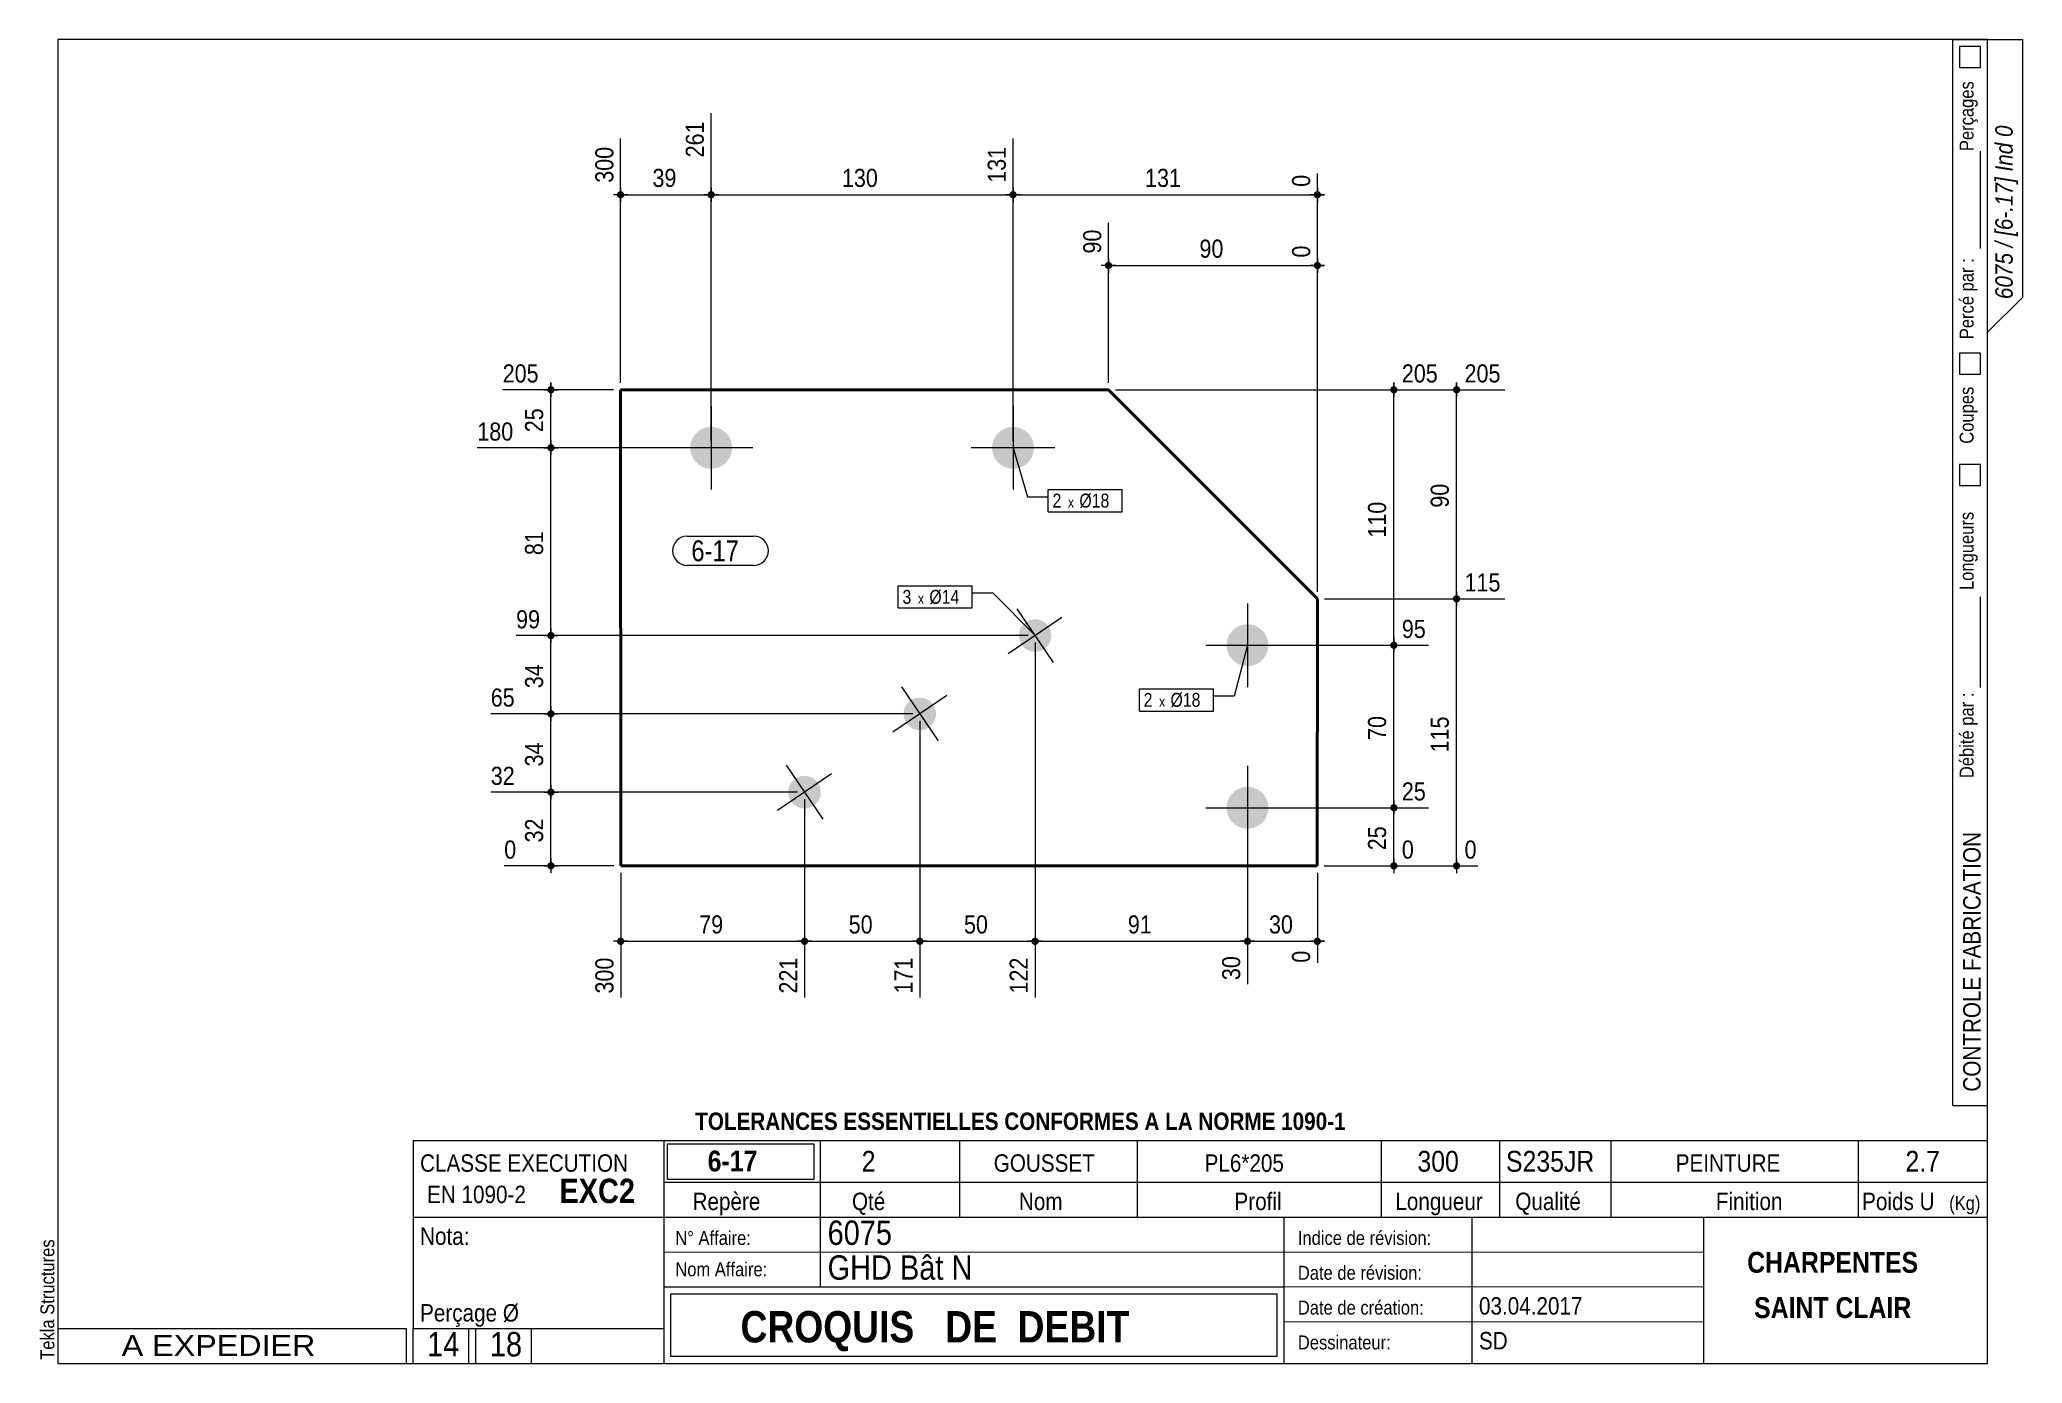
# Model space of a CAD drawing. Header units: millimetres. Extents: x 2 to 287, y 5 to 195.
import ezdxf

# ---------------------------------------------------------------- set-up
doc = ezdxf.new("R2010")
doc.units = ezdxf.units.MM
for name, color, linetype, lineweight in [('Autre type objet', 1, 'Continuous', 0), ('Boulon', 7, 'Continuous', 0), ('Cotation', 7, 'Continuous', 0), ('Désignation boulon', 3, 'Continuous', 0), ('Feuille dessin', 5, 'Continuous', 0), ('Piece', 2, 'Continuous', 0), ('Repère pièce', 3, 'Continuous', 0)]:
    doc.layers.add(name, color=color, linetype=linetype, lineweight=lineweight)
doc.styles.add('ARIAL', font='ARIAL.TTF')
doc.styles.add('ARIAL_BOLD', font='ARIALBD.TTF')
doc.styles.add('ARIAL_ITALIC', font='ARIALI.TTF')
doc.styles.add('ARIAL_NARROW', font='ARIAL.TTF')
doc.styles.add('COMIC_SANS_MS', font='COMIC.TTF')

# ---------------------------------------------------------------- blocks, each defined once
blk = doc.blocks.new('*A1')
at = {"layer": 'Boulon'}
for points in [[(144.02, 111.42), (144.07, 111.45), (144.12, 111.48), (144.17, 111.51), (144.22, 111.54), (144.27, 111.56), (144.32, 111.59), (144.37, 111.61), (144.42, 111.63), (144.48, 111.65), (144.53, 111.67), (144.59, 111.69), (144.64, 111.71), (144.7, 111.72), (144.75, 111.73), (144.81, 111.75), (144.86, 111.76), (144.92, 111.77), (144.98, 111.78), (145.03, 111.78), (145.09, 111.79), (145.15, 111.79), (145.21, 111.79), (145.26, 111.79), (145.32, 111.79), (145.38, 111.79), (145.43, 111.79), (145.49, 111.79), (145.55, 111.78), (145.61, 111.77), (145.66, 111.76), (145.72, 111.75), (145.77, 111.74), (145.83, 111.73), (145.89, 111.71), (145.94, 111.7), (146, 111.68), (146.05, 111.66), (146.1, 111.64), (146.16, 111.62), (146.21, 111.6), (146.26, 111.58), (146.31, 111.55), (146.37, 111.53), (146.42, 111.5), (146.47, 111.47), (146.51, 111.44), (146.56, 111.41), (146.61, 111.38), (146.66, 111.35), (146.7, 111.31), (146.75, 111.28), (146.79, 111.24), (146.83, 111.2), (146.88, 111.16), (146.92, 111.12), (146.96, 111.08), (147, 111.04), (147.04, 111), (147.07, 110.96), (147.11, 110.91), (147.14, 110.87), (147.18, 110.82), (147.21, 110.77), (147.24, 110.72), (147.27, 110.68), (147.3, 110.63), (147.33, 110.58), (147.36, 110.53), (147.38, 110.47), (147.41, 110.42), (147.43, 110.37), (147.45, 110.32), (147.47, 110.26), (147.49, 110.21), (147.51, 110.16), (147.52, 110.1), (147.54, 110.05), (147.55, 109.99), (147.57, 109.93), (147.58, 109.88), (147.59, 109.82), (147.59, 109.76), (147.6, 109.71), (147.61, 109.65), (147.61, 109.59), (147.61, 109.54), (147.61, 109.48), (147.61, 109.42), (147.61, 109.36), (147.61, 109.31), (147.6, 109.25), (147.6, 109.19), (147.59, 109.14), (147.58, 109.08), (147.57, 109.02), (147.56, 108.97), (147.55, 108.91), (147.53, 108.86), (147.52, 108.8), (147.5, 108.75), (147.48, 108.69), (147.46, 108.64), (147.44, 108.58), (147.42, 108.53), (147.4, 108.48), (147.37, 108.43), (147.35, 108.38), (147.32, 108.33), (147.29, 108.28), (147.26, 108.23), (147.23, 108.18), (147.2, 108.13), (147.17, 108.09), (147.13, 108.04), (147.1, 107.99), (147.06, 107.95), (147.02, 107.91), (146.98, 107.87), (146.94, 107.82), (146.9, 107.78), (146.86, 107.74), (146.82, 107.71), (146.77, 107.67), (146.73, 107.63), (146.68, 107.6), (146.64, 107.56), (146.59, 107.53), (146.54, 107.5), (146.5, 107.47), (146.45, 107.44), (146.4, 107.41), (146.35, 107.39), (146.29, 107.36), (146.24, 107.34), (146.19, 107.31), (146.14, 107.29), (146.08, 107.27), (146.03, 107.25), (145.97, 107.23), (145.92, 107.22), (145.86, 107.2), (145.81, 107.19), (145.75, 107.18), (145.7, 107.17), (145.64, 107.16), (145.58, 107.15), (145.53, 107.14), (145.47, 107.14), (145.41, 107.13), (145.36, 107.13), (145.3, 107.13), (145.24, 107.13), (145.18, 107.13), (145.13, 107.13), (145.07, 107.14), (145.01, 107.14), (144.96, 107.15), (144.9, 107.16), (144.84, 107.17), (144.79, 107.18), (144.73, 107.19), (144.68, 107.21), (144.62, 107.22), (144.57, 107.24), (144.51, 107.26), (144.46, 107.28), (144.4, 107.3), (144.35, 107.32), (144.3, 107.34), (144.25, 107.37), (144.2, 107.4), (144.15, 107.42), (144.1, 107.45), (144.05, 107.48), (144, 107.51), (143.95, 107.54), (143.9, 107.58), (143.86, 107.61), (143.81, 107.65), (143.77, 107.68), (143.73, 107.72), (143.68, 107.76), (143.64, 107.8), (143.6, 107.84), (143.56, 107.88), (143.53, 107.92), (143.49, 107.97), (143.45, 108.01), (143.42, 108.06), (143.38, 108.1), (143.35, 108.15), (143.32, 108.2), (143.29, 108.25), (143.26, 108.3), (143.23, 108.35), (143.2, 108.4), (143.18, 108.45), (143.15, 108.5), (143.13, 108.55), (143.11, 108.61), (143.09, 108.66), (143.07, 108.71), (143.05, 108.77), (143.04, 108.82), (143.02, 108.88), (143.01, 108.93), (143, 108.99), (142.98, 109.05), (142.98, 109.1), (142.97, 109.16), (142.96, 109.22), (142.95, 109.27), (142.95, 109.33), (142.95, 109.39), (142.95, 109.44), (142.95, 109.5), (142.95, 109.56), (142.95, 109.62), (142.96, 109.67), (142.96, 109.73), (142.97, 109.79), (142.98, 109.84), (142.99, 109.9), (143, 109.96), (143.01, 110.01), (143.03, 110.07), (143.04, 110.12), (143.06, 110.18), (143.08, 110.23), (143.1, 110.28), (143.12, 110.34), (143.14, 110.39), (143.16, 110.44), (143.19, 110.49), (143.21, 110.55), (143.24, 110.6), (143.27, 110.65), (143.3, 110.69), (143.33, 110.74), (143.36, 110.79), (143.4, 110.84), (143.43, 110.88), (143.47, 110.93), (143.5, 110.97), (143.54, 111.02), (143.58, 111.06), (143.62, 111.1), (143.66, 111.14), (143.7, 111.18), (143.74, 111.22), (143.79, 111.25), (143.83, 111.29), (143.88, 111.33), (143.92, 111.36), (143.97, 111.39)], [(127.47, 100.19), (127.52, 100.22), (127.57, 100.25), (127.62, 100.27), (127.67, 100.3), (127.72, 100.33), (127.77, 100.35), (127.83, 100.37), (127.88, 100.4), (127.93, 100.42), (127.99, 100.44), (128.04, 100.45), (128.1, 100.47), (128.15, 100.48), (128.21, 100.5), (128.26, 100.51), (128.32, 100.52), (128.38, 100.53), (128.43, 100.54), (128.49, 100.55), (128.55, 100.55), (128.6, 100.55), (128.66, 100.56), (128.72, 100.56), (128.78, 100.56), (128.83, 100.56), (128.89, 100.55), (128.95, 100.55), (129, 100.54), (129.06, 100.54), (129.12, 100.53), (129.17, 100.52), (129.23, 100.51), (129.29, 100.49), (129.34, 100.48), (129.4, 100.46), (129.45, 100.45), (129.5, 100.43), (129.56, 100.41), (129.61, 100.39), (129.66, 100.37), (129.72, 100.34), (129.77, 100.32), (129.82, 100.29), (129.87, 100.26), (129.92, 100.24), (129.97, 100.21), (130.02, 100.18), (130.06, 100.14), (130.11, 100.11), (130.16, 100.08), (130.2, 100.04), (130.25, 100), (130.29, 99.97), (130.33, 99.93), (130.37, 99.89), (130.41, 99.85), (130.45, 99.81), (130.49, 99.76), (130.53, 99.72), (130.56, 99.67), (130.6, 99.63), (130.63, 99.58), (130.67, 99.54), (130.7, 99.49), (130.73, 99.44), (130.76, 99.39), (130.78, 99.34), (130.81, 99.29), (130.84, 99.24), (130.86, 99.19), (130.88, 99.13), (130.91, 99.08), (130.93, 99.03), (130.95, 98.97), (130.96, 98.92), (130.98, 98.86), (130.99, 98.81), (131.01, 98.75), (131.02, 98.7), (131.03, 98.64), (131.04, 98.59), (131.05, 98.53), (131.06, 98.47), (131.06, 98.41), (131.06, 98.36), (131.07, 98.3), (131.07, 98.24), (131.07, 98.19), (131.07, 98.13), (131.06, 98.07), (131.06, 98.01), (131.05, 97.96), (131.05, 97.9), (131.04, 97.84), (131.03, 97.79), (131.02, 97.73), (131, 97.68), (130.99, 97.62), (130.97, 97.56), (130.96, 97.51), (130.94, 97.46), (130.92, 97.4), (130.9, 97.35), (130.88, 97.3), (130.85, 97.24), (130.83, 97.19), (130.8, 97.14), (130.77, 97.09), (130.75, 97.04), (130.72, 96.99), (130.69, 96.94), (130.65, 96.9), (130.62, 96.85), (130.59, 96.8), (130.55, 96.76), (130.51, 96.71), (130.48, 96.67), (130.44, 96.63), (130.4, 96.59), (130.36, 96.55), (130.32, 96.51), (130.27, 96.47), (130.23, 96.43), (130.18, 96.4), (130.14, 96.36), (130.09, 96.33), (130.05, 96.3), (130, 96.26), (129.95, 96.23), (129.9, 96.2), (129.85, 96.18), (129.8, 96.15), (129.75, 96.12), (129.7, 96.1), (129.64, 96.08), (129.59, 96.05), (129.54, 96.03), (129.48, 96.02), (129.43, 96), (129.37, 95.98), (129.32, 95.97), (129.26, 95.95), (129.21, 95.94), (129.15, 95.93), (129.1, 95.92), (129.04, 95.91), (128.98, 95.9), (128.92, 95.9), (128.87, 95.9), (128.81, 95.89), (128.75, 95.89), (128.7, 95.89), (128.64, 95.89), (128.58, 95.9), (128.52, 95.9), (128.47, 95.91), (128.41, 95.91), (128.35, 95.92), (128.3, 95.93), (128.24, 95.94), (128.19, 95.96), (128.13, 95.97), (128.07, 95.99), (128.02, 96), (127.97, 96.02), (127.91, 96.04), (127.86, 96.06), (127.81, 96.09), (127.75, 96.11), (127.7, 96.13), (127.65, 96.16), (127.6, 96.19), (127.55, 96.21), (127.5, 96.24), (127.45, 96.28), (127.41, 96.31), (127.36, 96.34), (127.31, 96.38), (127.27, 96.41), (127.22, 96.45), (127.18, 96.48), (127.14, 96.52), (127.1, 96.56), (127.06, 96.6), (127.02, 96.65), (126.98, 96.69), (126.94, 96.73), (126.91, 96.78), (126.87, 96.82), (126.84, 96.87), (126.81, 96.91), (126.77, 96.96), (126.74, 97.01), (126.71, 97.06), (126.69, 97.11), (126.66, 97.16), (126.63, 97.21), (126.61, 97.26), (126.59, 97.32), (126.56, 97.37), (126.54, 97.42), (126.53, 97.48), (126.51, 97.53), (126.49, 97.59), (126.48, 97.64), (126.46, 97.7), (126.45, 97.75), (126.44, 97.81), (126.43, 97.87), (126.42, 97.92), (126.41, 97.98), (126.41, 98.04), (126.41, 98.09), (126.4, 98.15), (126.4, 98.21), (126.4, 98.27), (126.4, 98.32), (126.41, 98.38), (126.41, 98.44), (126.42, 98.49), (126.42, 98.55), (126.43, 98.61), (126.44, 98.66), (126.45, 98.72), (126.47, 98.78), (126.48, 98.83), (126.5, 98.89), (126.51, 98.94), (126.53, 98.99), (126.55, 99.05), (126.57, 99.1), (126.6, 99.15), (126.62, 99.21), (126.64, 99.26), (126.67, 99.31), (126.7, 99.36), (126.72, 99.41), (126.75, 99.46), (126.79, 99.51), (126.82, 99.55), (126.85, 99.6), (126.89, 99.65), (126.92, 99.69), (126.96, 99.74), (126.99, 99.78), (127.03, 99.82), (127.07, 99.86), (127.11, 99.9), (127.16, 99.94), (127.2, 99.98), (127.24, 100.02), (127.29, 100.05), (127.33, 100.09), (127.38, 100.12), (127.42, 100.16)], [(110.93, 88.95), (110.98, 88.98), (111.02, 89.01), (111.07, 89.04), (111.13, 89.07), (111.18, 89.09), (111.23, 89.12), (111.28, 89.14), (111.33, 89.16), (111.39, 89.18), (111.44, 89.2), (111.5, 89.22), (111.55, 89.23), (111.61, 89.25), (111.66, 89.26), (111.72, 89.27), (111.77, 89.29), (111.83, 89.29), (111.89, 89.3), (111.94, 89.31), (112, 89.31), (112.06, 89.32), (112.12, 89.32), (112.17, 89.32), (112.23, 89.32), (112.29, 89.32), (112.34, 89.32), (112.4, 89.31), (112.46, 89.31), (112.51, 89.3), (112.57, 89.29), (112.63, 89.28), (112.68, 89.27), (112.74, 89.26), (112.8, 89.24), (112.85, 89.23), (112.91, 89.21), (112.96, 89.19), (113.01, 89.17), (113.07, 89.15), (113.12, 89.13), (113.17, 89.11), (113.22, 89.08), (113.27, 89.06), (113.32, 89.03), (113.37, 89), (113.42, 88.97), (113.47, 88.94), (113.52, 88.91), (113.57, 88.87), (113.61, 88.84), (113.66, 88.8), (113.7, 88.77), (113.74, 88.73), (113.79, 88.69), (113.83, 88.65), (113.87, 88.61), (113.91, 88.57), (113.95, 88.53), (113.98, 88.48), (114.02, 88.44), (114.05, 88.39), (114.09, 88.35), (114.12, 88.3), (114.15, 88.25), (114.18, 88.2), (114.21, 88.15), (114.24, 88.1), (114.27, 88.05), (114.29, 88), (114.32, 87.95), (114.34, 87.9), (114.36, 87.85), (114.38, 87.79), (114.4, 87.74), (114.42, 87.68), (114.43, 87.63), (114.45, 87.57), (114.46, 87.52), (114.47, 87.46), (114.49, 87.41), (114.5, 87.35), (114.5, 87.29), (114.51, 87.24), (114.52, 87.18), (114.52, 87.12), (114.52, 87.06), (114.52, 87.01), (114.52, 86.95), (114.52, 86.89), (114.52, 86.84), (114.51, 86.78), (114.51, 86.72), (114.5, 86.66), (114.49, 86.61), (114.48, 86.55), (114.47, 86.5), (114.46, 86.44), (114.44, 86.38), (114.43, 86.33), (114.41, 86.27), (114.39, 86.22), (114.37, 86.17), (114.35, 86.11), (114.33, 86.06), (114.31, 86.01), (114.28, 85.96), (114.26, 85.9), (114.23, 85.85), (114.2, 85.8), (114.17, 85.76), (114.14, 85.71), (114.11, 85.66), (114.07, 85.61), (114.04, 85.57), (114, 85.52), (113.97, 85.48), (113.93, 85.44), (113.89, 85.39), (113.85, 85.35), (113.81, 85.31), (113.77, 85.27), (113.73, 85.23), (113.68, 85.2), (113.64, 85.16), (113.59, 85.13), (113.55, 85.09), (113.5, 85.06), (113.45, 85.03), (113.4, 85), (113.36, 84.97), (113.31, 84.94), (113.25, 84.91), (113.2, 84.89), (113.15, 84.86), (113.1, 84.84), (113.05, 84.82), (112.99, 84.8), (112.94, 84.78), (112.88, 84.76), (112.83, 84.75), (112.77, 84.73), (112.72, 84.72), (112.66, 84.7), (112.61, 84.69), (112.55, 84.68), (112.49, 84.68), (112.44, 84.67), (112.38, 84.66), (112.32, 84.66), (112.26, 84.66), (112.21, 84.66), (112.15, 84.66), (112.09, 84.66), (112.04, 84.66), (111.98, 84.67), (111.92, 84.67), (111.86, 84.68), (111.81, 84.69), (111.75, 84.7), (111.7, 84.71), (111.64, 84.72), (111.58, 84.74), (111.53, 84.75), (111.47, 84.77), (111.42, 84.79), (111.37, 84.81), (111.31, 84.83), (111.26, 84.85), (111.21, 84.87), (111.16, 84.9), (111.11, 84.92), (111.06, 84.95), (111.01, 84.98), (110.96, 85.01), (110.91, 85.04), (110.86, 85.07), (110.81, 85.1), (110.77, 85.14), (110.72, 85.17), (110.68, 85.21), (110.64, 85.25), (110.59, 85.29), (110.55, 85.33), (110.51, 85.37), (110.47, 85.41), (110.43, 85.45), (110.4, 85.5), (110.36, 85.54), (110.33, 85.59), (110.29, 85.63), (110.26, 85.68), (110.23, 85.73), (110.2, 85.77), (110.17, 85.82), (110.14, 85.87), (110.11, 85.92), (110.09, 85.98), (110.06, 86.03), (110.04, 86.08), (110.02, 86.13), (110, 86.19), (109.98, 86.24), (109.96, 86.3), (109.95, 86.35), (109.93, 86.41), (109.92, 86.46), (109.9, 86.52), (109.89, 86.57), (109.88, 86.63), (109.88, 86.69), (109.87, 86.74), (109.86, 86.8), (109.86, 86.86), (109.86, 86.91), (109.86, 86.97), (109.86, 87.03), (109.86, 87.09), (109.86, 87.14), (109.87, 87.2), (109.87, 87.26), (109.88, 87.31), (109.89, 87.37), (109.9, 87.43), (109.91, 87.48), (109.92, 87.54), (109.94, 87.59), (109.95, 87.65), (109.97, 87.7), (109.99, 87.76), (110.01, 87.81), (110.03, 87.87), (110.05, 87.92), (110.07, 87.97), (110.1, 88.02), (110.12, 88.07), (110.15, 88.12), (110.18, 88.17), (110.21, 88.22), (110.24, 88.27), (110.27, 88.32), (110.31, 88.36), (110.34, 88.41), (110.38, 88.46), (110.41, 88.5), (110.45, 88.54), (110.49, 88.59), (110.53, 88.63), (110.57, 88.67), (110.61, 88.71), (110.65, 88.74), (110.7, 88.78), (110.74, 88.82), (110.79, 88.85), (110.83, 88.89), (110.88, 88.92)]]:
    blk.add_hatch(color=256, dxfattribs=at).paths.add_polyline_path(points, flags=17)
at = {"layer": 'Boulon', "linetype": 'Continuous', "lineweight": 0}
for p, q in [((149.14, 112.08), (141.42, 106.84)), ((142.66, 113.32), (147.9, 105.6)), ((132.6, 100.85), (124.87, 95.6)), ((126.11, 102.09), (131.36, 94.36)), ((116.05, 89.61), (108.33, 84.37)), ((109.57, 90.85), (114.81, 83.13))]:
    blk.add_line(p, q, dxfattribs=at)
blk = doc.blocks.new('*A2')
at = {"layer": 'Boulon'}
for points in [[(172.77, 108.15), (172.78, 108.23), (172.78, 108.3), (172.79, 108.37), (172.79, 108.45), (172.8, 108.52), (172.82, 108.59), (172.83, 108.66), (172.85, 108.74), (172.86, 108.81), (172.88, 108.88), (172.9, 108.95), (172.92, 109.02), (172.95, 109.09), (172.97, 109.16), (173, 109.23), (173.03, 109.29), (173.06, 109.36), (173.09, 109.43), (173.13, 109.49), (173.16, 109.56), (173.2, 109.62), (173.24, 109.68), (173.28, 109.75), (173.32, 109.81), (173.36, 109.87), (173.41, 109.92), (173.45, 109.98), (173.5, 110.04), (173.55, 110.09), (173.6, 110.15), (173.65, 110.2), (173.7, 110.25), (173.76, 110.3), (173.81, 110.35), (173.87, 110.4), (173.93, 110.44), (173.99, 110.49), (174.04, 110.53), (174.11, 110.57), (174.17, 110.61), (174.23, 110.65), (174.29, 110.69), (174.36, 110.72), (174.42, 110.76), (174.49, 110.79), (174.56, 110.82), (174.62, 110.85), (174.69, 110.88), (174.76, 110.9), (174.83, 110.93), (174.9, 110.95), (174.97, 110.97), (175.04, 110.99), (175.11, 111.01), (175.19, 111.02), (175.26, 111.04), (175.33, 111.05), (175.41, 111.06), (175.48, 111.06), (175.55, 111.07), (175.63, 111.08), (175.7, 111.08), (175.77, 111.08), (175.85, 111.08), (175.92, 111.08), (175.99, 111.07), (176.07, 111.06), (176.14, 111.06), (176.21, 111.05), (176.29, 111.04), (176.36, 111.02), (176.43, 111.01), (176.5, 110.99), (176.57, 110.97), (176.64, 110.95), (176.71, 110.93), (176.78, 110.9), (176.85, 110.88), (176.92, 110.85), (176.99, 110.82), (177.05, 110.79), (177.12, 110.76), (177.19, 110.72), (177.25, 110.69), (177.31, 110.65), (177.38, 110.61), (177.44, 110.57), (177.5, 110.53), (177.56, 110.49), (177.62, 110.44), (177.68, 110.4), (177.73, 110.35), (177.79, 110.3), (177.84, 110.25), (177.89, 110.2), (177.95, 110.15), (178, 110.09), (178.04, 110.04), (178.09, 109.98), (178.14, 109.92), (178.18, 109.87), (178.23, 109.81), (178.27, 109.75), (178.31, 109.68), (178.35, 109.62), (178.38, 109.56), (178.42, 109.49), (178.45, 109.43), (178.48, 109.36), (178.51, 109.29), (178.54, 109.23), (178.57, 109.16), (178.6, 109.09), (178.62, 109.02), (178.64, 108.95), (178.66, 108.88), (178.68, 108.81), (178.7, 108.74), (178.71, 108.66), (178.73, 108.59), (178.74, 108.52), (178.75, 108.45), (178.76, 108.37), (178.76, 108.3), (178.77, 108.23), (178.77, 108.15), (178.77, 108.08), (178.77, 108.01), (178.77, 107.93), (178.76, 107.86), (178.76, 107.79), (178.75, 107.71), (178.74, 107.64), (178.73, 107.57), (178.71, 107.49), (178.7, 107.42), (178.68, 107.35), (178.66, 107.28), (178.64, 107.21), (178.62, 107.14), (178.6, 107.07), (178.57, 107), (178.54, 106.93), (178.51, 106.86), (178.48, 106.8), (178.45, 106.73), (178.42, 106.66), (178.38, 106.6), (178.35, 106.54), (178.31, 106.47), (178.27, 106.41), (178.23, 106.35), (178.18, 106.29), (178.14, 106.23), (178.09, 106.18), (178.04, 106.12), (178, 106.06), (177.95, 106.01), (177.89, 105.96), (177.84, 105.91), (177.79, 105.86), (177.73, 105.81), (177.68, 105.76), (177.62, 105.71), (177.56, 105.67), (177.5, 105.63), (177.44, 105.58), (177.38, 105.54), (177.31, 105.51), (177.25, 105.47), (177.19, 105.43), (177.12, 105.4), (177.05, 105.37), (176.99, 105.34), (176.92, 105.31), (176.85, 105.28), (176.78, 105.25), (176.71, 105.23), (176.64, 105.21), (176.57, 105.19), (176.5, 105.17), (176.43, 105.15), (176.36, 105.14), (176.29, 105.12), (176.21, 105.11), (176.14, 105.1), (176.07, 105.09), (175.99, 105.09), (175.92, 105.08), (175.85, 105.08), (175.77, 105.08), (175.7, 105.08), (175.63, 105.08), (175.55, 105.09), (175.48, 105.09), (175.41, 105.1), (175.33, 105.11), (175.26, 105.12), (175.19, 105.14), (175.11, 105.15), (175.04, 105.17), (174.97, 105.19), (174.9, 105.21), (174.83, 105.23), (174.76, 105.25), (174.69, 105.28), (174.62, 105.31), (174.56, 105.34), (174.49, 105.37), (174.42, 105.4), (174.36, 105.43), (174.29, 105.47), (174.23, 105.51), (174.17, 105.54), (174.11, 105.58), (174.04, 105.63), (173.99, 105.67), (173.93, 105.71), (173.87, 105.76), (173.81, 105.81), (173.76, 105.86), (173.7, 105.91), (173.65, 105.96), (173.6, 106.01), (173.55, 106.06), (173.5, 106.12), (173.45, 106.18), (173.41, 106.23), (173.36, 106.29), (173.32, 106.35), (173.28, 106.41), (173.24, 106.47), (173.2, 106.54), (173.16, 106.6), (173.13, 106.66), (173.09, 106.73), (173.06, 106.8), (173.03, 106.86), (173, 106.93), (172.97, 107), (172.95, 107.07), (172.92, 107.14), (172.9, 107.21), (172.88, 107.28), (172.86, 107.35), (172.85, 107.42), (172.83, 107.49), (172.82, 107.57), (172.8, 107.64), (172.79, 107.71), (172.79, 107.79), (172.78, 107.86), (172.78, 107.93), (172.77, 108.01), (172.77, 108.08)], [(172.77, 84.82), (172.78, 84.89), (172.78, 84.97), (172.79, 85.04), (172.79, 85.11), (172.8, 85.19), (172.82, 85.26), (172.83, 85.33), (172.85, 85.4), (172.86, 85.47), (172.88, 85.55), (172.9, 85.62), (172.92, 85.69), (172.95, 85.76), (172.97, 85.83), (173, 85.89), (173.03, 85.96), (173.06, 86.03), (173.09, 86.09), (173.13, 86.16), (173.16, 86.22), (173.2, 86.29), (173.24, 86.35), (173.28, 86.41), (173.32, 86.47), (173.36, 86.53), (173.41, 86.59), (173.45, 86.65), (173.5, 86.71), (173.55, 86.76), (173.6, 86.81), (173.65, 86.87), (173.7, 86.92), (173.76, 86.97), (173.81, 87.02), (173.87, 87.06), (173.93, 87.11), (173.99, 87.16), (174.04, 87.2), (174.11, 87.24), (174.17, 87.28), (174.23, 87.32), (174.29, 87.36), (174.36, 87.39), (174.42, 87.43), (174.49, 87.46), (174.56, 87.49), (174.62, 87.52), (174.69, 87.54), (174.76, 87.57), (174.83, 87.59), (174.9, 87.62), (174.97, 87.64), (175.04, 87.66), (175.11, 87.67), (175.19, 87.69), (175.26, 87.7), (175.33, 87.71), (175.41, 87.72), (175.48, 87.73), (175.55, 87.74), (175.63, 87.74), (175.7, 87.74), (175.77, 87.75), (175.85, 87.74), (175.92, 87.74), (175.99, 87.74), (176.07, 87.73), (176.14, 87.72), (176.21, 87.71), (176.29, 87.7), (176.36, 87.69), (176.43, 87.67), (176.5, 87.66), (176.57, 87.64), (176.64, 87.62), (176.71, 87.59), (176.78, 87.57), (176.85, 87.54), (176.92, 87.52), (176.99, 87.49), (177.05, 87.46), (177.12, 87.43), (177.19, 87.39), (177.25, 87.36), (177.31, 87.32), (177.38, 87.28), (177.44, 87.24), (177.5, 87.2), (177.56, 87.16), (177.62, 87.11), (177.68, 87.06), (177.73, 87.02), (177.79, 86.97), (177.84, 86.92), (177.89, 86.87), (177.95, 86.81), (178, 86.76), (178.04, 86.71), (178.09, 86.65), (178.14, 86.59), (178.18, 86.53), (178.23, 86.47), (178.27, 86.41), (178.31, 86.35), (178.35, 86.29), (178.38, 86.22), (178.42, 86.16), (178.45, 86.09), (178.48, 86.03), (178.51, 85.96), (178.54, 85.89), (178.57, 85.83), (178.6, 85.76), (178.62, 85.69), (178.64, 85.62), (178.66, 85.55), (178.68, 85.47), (178.7, 85.4), (178.71, 85.33), (178.73, 85.26), (178.74, 85.19), (178.75, 85.11), (178.76, 85.04), (178.76, 84.97), (178.77, 84.89), (178.77, 84.82), (178.77, 84.75), (178.77, 84.67), (178.77, 84.6), (178.76, 84.53), (178.76, 84.45), (178.75, 84.38), (178.74, 84.31), (178.73, 84.23), (178.71, 84.16), (178.7, 84.09), (178.68, 84.02), (178.66, 83.95), (178.64, 83.87), (178.62, 83.8), (178.6, 83.74), (178.57, 83.67), (178.54, 83.6), (178.51, 83.53), (178.48, 83.46), (178.45, 83.4), (178.42, 83.33), (178.38, 83.27), (178.35, 83.2), (178.31, 83.14), (178.27, 83.08), (178.23, 83.02), (178.18, 82.96), (178.14, 82.9), (178.09, 82.84), (178.04, 82.79), (178, 82.73), (177.95, 82.68), (177.89, 82.62), (177.84, 82.57), (177.79, 82.52), (177.73, 82.47), (177.68, 82.43), (177.62, 82.38), (177.56, 82.34), (177.5, 82.29), (177.44, 82.25), (177.38, 82.21), (177.31, 82.17), (177.25, 82.14), (177.19, 82.1), (177.12, 82.07), (177.05, 82.03), (176.99, 82), (176.92, 81.97), (176.85, 81.95), (176.78, 81.92), (176.71, 81.9), (176.64, 81.88), (176.57, 81.85), (176.5, 81.84), (176.43, 81.82), (176.36, 81.8), (176.29, 81.79), (176.21, 81.78), (176.14, 81.77), (176.07, 81.76), (175.99, 81.75), (175.92, 81.75), (175.85, 81.75), (175.77, 81.75), (175.7, 81.75), (175.63, 81.75), (175.55, 81.75), (175.48, 81.76), (175.41, 81.77), (175.33, 81.78), (175.26, 81.79), (175.19, 81.8), (175.11, 81.82), (175.04, 81.84), (174.97, 81.85), (174.9, 81.88), (174.83, 81.9), (174.76, 81.92), (174.69, 81.95), (174.62, 81.97), (174.56, 82), (174.49, 82.03), (174.42, 82.07), (174.36, 82.1), (174.29, 82.14), (174.23, 82.17), (174.17, 82.21), (174.11, 82.25), (174.04, 82.29), (173.99, 82.34), (173.93, 82.38), (173.87, 82.43), (173.81, 82.47), (173.76, 82.52), (173.7, 82.57), (173.65, 82.62), (173.6, 82.68), (173.55, 82.73), (173.5, 82.79), (173.45, 82.84), (173.41, 82.9), (173.36, 82.96), (173.32, 83.02), (173.28, 83.08), (173.24, 83.14), (173.2, 83.2), (173.16, 83.27), (173.13, 83.33), (173.09, 83.4), (173.06, 83.46), (173.03, 83.53), (173, 83.6), (172.97, 83.67), (172.95, 83.74), (172.92, 83.8), (172.9, 83.87), (172.88, 83.95), (172.86, 84.02), (172.85, 84.09), (172.83, 84.16), (172.82, 84.23), (172.8, 84.31), (172.79, 84.38), (172.79, 84.45), (172.78, 84.53), (172.78, 84.6), (172.77, 84.67), (172.77, 84.75)]]:
    blk.add_hatch(color=256, dxfattribs=at).paths.add_polyline_path(points, flags=17)
at = {"layer": 'Boulon', "linetype": 'Continuous', "lineweight": 0}
for p, q in [((175.77, 114.08), (175.77, 102.08)), ((169.77, 108.08), (181.77, 108.08)), ((175.77, 90.75), (175.77, 78.75)), ((169.77, 84.75), (181.77, 84.75))]:
    blk.add_line(p, q, dxfattribs=at)
blk = doc.blocks.new('*A3')
at = {"layer": 'Boulon'}
for points in [[(98.86, 139.41), (98.93, 139.41), (99, 139.4), (99.08, 139.4), (99.15, 139.39), (99.22, 139.38), (99.3, 139.37), (99.37, 139.35), (99.44, 139.34), (99.51, 139.32), (99.58, 139.3), (99.65, 139.28), (99.72, 139.26), (99.79, 139.24), (99.86, 139.21), (99.93, 139.18), (100, 139.16), (100.07, 139.12), (100.13, 139.09), (100.2, 139.06), (100.26, 139.02), (100.33, 138.99), (100.39, 138.95), (100.45, 138.91), (100.51, 138.87), (100.57, 138.82), (100.63, 138.78), (100.69, 138.73), (100.74, 138.68), (100.8, 138.64), (100.85, 138.59), (100.91, 138.53), (100.96, 138.48), (101.01, 138.43), (101.06, 138.37), (101.1, 138.32), (101.15, 138.26), (101.19, 138.2), (101.24, 138.14), (101.28, 138.08), (101.32, 138.02), (101.36, 137.95), (101.39, 137.89), (101.43, 137.83), (101.46, 137.76), (101.5, 137.7), (101.53, 137.63), (101.56, 137.56), (101.58, 137.49), (101.61, 137.42), (101.63, 137.35), (101.65, 137.28), (101.68, 137.21), (101.69, 137.14), (101.71, 137.07), (101.73, 137), (101.74, 136.93), (101.75, 136.85), (101.76, 136.78), (101.77, 136.71), (101.78, 136.63), (101.78, 136.56), (101.78, 136.49), (101.78, 136.41), (101.78, 136.34), (101.78, 136.27), (101.78, 136.19), (101.77, 136.12), (101.76, 136.05), (101.75, 135.97), (101.74, 135.9), (101.73, 135.83), (101.71, 135.76), (101.69, 135.68), (101.68, 135.61), (101.65, 135.54), (101.63, 135.47), (101.61, 135.4), (101.58, 135.33), (101.56, 135.26), (101.53, 135.2), (101.5, 135.13), (101.46, 135.06), (101.43, 135), (101.39, 134.93), (101.36, 134.87), (101.32, 134.81), (101.28, 134.75), (101.24, 134.69), (101.19, 134.63), (101.15, 134.57), (101.1, 134.51), (101.06, 134.45), (101.01, 134.4), (100.96, 134.34), (100.91, 134.29), (100.85, 134.24), (100.8, 134.19), (100.74, 134.14), (100.69, 134.09), (100.63, 134.05), (100.57, 134), (100.51, 133.96), (100.45, 133.92), (100.39, 133.88), (100.33, 133.84), (100.26, 133.8), (100.2, 133.77), (100.13, 133.73), (100.07, 133.7), (100, 133.67), (99.93, 133.64), (99.86, 133.61), (99.79, 133.59), (99.72, 133.56), (99.65, 133.54), (99.58, 133.52), (99.51, 133.5), (99.44, 133.49), (99.37, 133.47), (99.3, 133.46), (99.22, 133.45), (99.15, 133.44), (99.08, 133.43), (99, 133.42), (98.93, 133.42), (98.86, 133.41), (98.78, 133.41), (98.71, 133.41), (98.64, 133.42), (98.56, 133.42), (98.49, 133.43), (98.42, 133.44), (98.34, 133.45), (98.27, 133.46), (98.2, 133.47), (98.13, 133.49), (98.05, 133.5), (97.98, 133.52), (97.91, 133.54), (97.84, 133.56), (97.77, 133.59), (97.7, 133.61), (97.64, 133.64), (97.57, 133.67), (97.5, 133.7), (97.43, 133.73), (97.37, 133.77), (97.31, 133.8), (97.24, 133.84), (97.18, 133.88), (97.12, 133.92), (97.06, 133.96), (97, 134), (96.94, 134.05), (96.88, 134.09), (96.82, 134.14), (96.77, 134.19), (96.72, 134.24), (96.66, 134.29), (96.61, 134.34), (96.56, 134.4), (96.51, 134.45), (96.46, 134.51), (96.42, 134.57), (96.37, 134.63), (96.33, 134.69), (96.29, 134.75), (96.25, 134.81), (96.21, 134.87), (96.17, 134.93), (96.14, 135), (96.1, 135.06), (96.07, 135.13), (96.04, 135.2), (96.01, 135.26), (95.98, 135.33), (95.96, 135.4), (95.94, 135.47), (95.91, 135.54), (95.89, 135.61), (95.87, 135.68), (95.86, 135.76), (95.84, 135.83), (95.83, 135.9), (95.82, 135.97), (95.81, 136.05), (95.8, 136.12), (95.79, 136.19), (95.79, 136.27), (95.78, 136.34), (95.78, 136.41), (95.78, 136.49), (95.79, 136.56), (95.79, 136.63), (95.8, 136.71), (95.81, 136.78), (95.82, 136.85), (95.83, 136.93), (95.84, 137), (95.86, 137.07), (95.87, 137.14), (95.89, 137.21), (95.91, 137.28), (95.94, 137.35), (95.96, 137.42), (95.98, 137.49), (96.01, 137.56), (96.04, 137.63), (96.07, 137.7), (96.1, 137.76), (96.14, 137.83), (96.17, 137.89), (96.21, 137.95), (96.25, 138.02), (96.29, 138.08), (96.33, 138.14), (96.37, 138.2), (96.42, 138.26), (96.46, 138.32), (96.51, 138.37), (96.56, 138.43), (96.61, 138.48), (96.66, 138.53), (96.72, 138.59), (96.77, 138.64), (96.82, 138.68), (96.88, 138.73), (96.94, 138.78), (97, 138.82), (97.06, 138.87), (97.12, 138.91), (97.18, 138.95), (97.24, 138.99), (97.31, 139.02), (97.37, 139.06), (97.43, 139.09), (97.5, 139.12), (97.57, 139.16), (97.64, 139.18), (97.7, 139.21), (97.77, 139.24), (97.84, 139.26), (97.91, 139.28), (97.98, 139.3), (98.05, 139.32), (98.13, 139.34), (98.2, 139.35), (98.27, 139.37), (98.34, 139.38), (98.42, 139.39), (98.49, 139.4), (98.56, 139.4), (98.64, 139.41), (98.71, 139.41), (98.78, 139.41)], [(142.19, 139.41), (142.26, 139.41), (142.34, 139.4), (142.41, 139.4), (142.48, 139.39), (142.56, 139.38), (142.63, 139.37), (142.7, 139.35), (142.77, 139.34), (142.85, 139.32), (142.92, 139.3), (142.99, 139.28), (143.06, 139.26), (143.13, 139.24), (143.2, 139.21), (143.27, 139.18), (143.33, 139.16), (143.4, 139.12), (143.47, 139.09), (143.53, 139.06), (143.6, 139.02), (143.66, 138.99), (143.72, 138.95), (143.78, 138.91), (143.84, 138.87), (143.9, 138.82), (143.96, 138.78), (144.02, 138.73), (144.08, 138.68), (144.13, 138.64), (144.19, 138.59), (144.24, 138.53), (144.29, 138.48), (144.34, 138.43), (144.39, 138.37), (144.44, 138.32), (144.48, 138.26), (144.53, 138.2), (144.57, 138.14), (144.61, 138.08), (144.65, 138.02), (144.69, 137.95), (144.73, 137.89), (144.76, 137.83), (144.8, 137.76), (144.83, 137.7), (144.86, 137.63), (144.89, 137.56), (144.92, 137.49), (144.94, 137.42), (144.97, 137.35), (144.99, 137.28), (145.01, 137.21), (145.03, 137.14), (145.04, 137.07), (145.06, 137), (145.07, 136.93), (145.08, 136.85), (145.09, 136.78), (145.1, 136.71), (145.11, 136.63), (145.11, 136.56), (145.12, 136.49), (145.12, 136.41), (145.12, 136.34), (145.11, 136.27), (145.11, 136.19), (145.1, 136.12), (145.09, 136.05), (145.08, 135.97), (145.07, 135.9), (145.06, 135.83), (145.04, 135.76), (145.03, 135.68), (145.01, 135.61), (144.99, 135.54), (144.97, 135.47), (144.94, 135.4), (144.92, 135.33), (144.89, 135.26), (144.86, 135.2), (144.83, 135.13), (144.8, 135.06), (144.76, 135), (144.73, 134.93), (144.69, 134.87), (144.65, 134.81), (144.61, 134.75), (144.57, 134.69), (144.53, 134.63), (144.48, 134.57), (144.44, 134.51), (144.39, 134.45), (144.34, 134.4), (144.29, 134.34), (144.24, 134.29), (144.19, 134.24), (144.13, 134.19), (144.08, 134.14), (144.02, 134.09), (143.96, 134.05), (143.9, 134), (143.84, 133.96), (143.78, 133.92), (143.72, 133.88), (143.66, 133.84), (143.6, 133.8), (143.53, 133.77), (143.47, 133.73), (143.4, 133.7), (143.33, 133.67), (143.27, 133.64), (143.2, 133.61), (143.13, 133.59), (143.06, 133.56), (142.99, 133.54), (142.92, 133.52), (142.85, 133.5), (142.77, 133.49), (142.7, 133.47), (142.63, 133.46), (142.56, 133.45), (142.48, 133.44), (142.41, 133.43), (142.34, 133.42), (142.26, 133.42), (142.19, 133.41), (142.12, 133.41), (142.04, 133.41), (141.97, 133.42), (141.9, 133.42), (141.82, 133.43), (141.75, 133.44), (141.68, 133.45), (141.6, 133.46), (141.53, 133.47), (141.46, 133.49), (141.39, 133.5), (141.32, 133.52), (141.25, 133.54), (141.18, 133.56), (141.11, 133.59), (141.04, 133.61), (140.97, 133.64), (140.9, 133.67), (140.83, 133.7), (140.77, 133.73), (140.7, 133.77), (140.64, 133.8), (140.57, 133.84), (140.51, 133.88), (140.45, 133.92), (140.39, 133.96), (140.33, 134), (140.27, 134.05), (140.21, 134.09), (140.16, 134.14), (140.1, 134.19), (140.05, 134.24), (140, 134.29), (139.94, 134.34), (139.89, 134.4), (139.85, 134.45), (139.8, 134.51), (139.75, 134.57), (139.71, 134.63), (139.66, 134.69), (139.62, 134.75), (139.58, 134.81), (139.54, 134.87), (139.51, 134.93), (139.47, 135), (139.44, 135.06), (139.41, 135.13), (139.37, 135.2), (139.35, 135.26), (139.32, 135.33), (139.29, 135.4), (139.27, 135.47), (139.25, 135.54), (139.23, 135.61), (139.21, 135.68), (139.19, 135.76), (139.17, 135.83), (139.16, 135.9), (139.15, 135.97), (139.14, 136.05), (139.13, 136.12), (139.13, 136.19), (139.12, 136.27), (139.12, 136.34), (139.12, 136.41), (139.12, 136.49), (139.12, 136.56), (139.13, 136.63), (139.13, 136.71), (139.14, 136.78), (139.15, 136.85), (139.16, 136.93), (139.17, 137), (139.19, 137.07), (139.21, 137.14), (139.23, 137.21), (139.25, 137.28), (139.27, 137.35), (139.29, 137.42), (139.32, 137.49), (139.35, 137.56), (139.37, 137.63), (139.41, 137.7), (139.44, 137.76), (139.47, 137.83), (139.51, 137.89), (139.54, 137.95), (139.58, 138.02), (139.62, 138.08), (139.66, 138.14), (139.71, 138.2), (139.75, 138.26), (139.8, 138.32), (139.85, 138.37), (139.89, 138.43), (139.94, 138.48), (140, 138.53), (140.05, 138.59), (140.1, 138.64), (140.16, 138.68), (140.21, 138.73), (140.27, 138.78), (140.33, 138.82), (140.39, 138.87), (140.45, 138.91), (140.51, 138.95), (140.57, 138.99), (140.64, 139.02), (140.7, 139.06), (140.77, 139.09), (140.83, 139.12), (140.9, 139.16), (140.97, 139.18), (141.04, 139.21), (141.11, 139.24), (141.18, 139.26), (141.25, 139.28), (141.32, 139.3), (141.39, 139.32), (141.46, 139.34), (141.53, 139.35), (141.6, 139.37), (141.68, 139.38), (141.75, 139.39), (141.82, 139.4), (141.9, 139.4), (141.97, 139.41), (142.04, 139.41), (142.12, 139.41)]]:
    blk.add_hatch(color=256, dxfattribs=at).paths.add_polyline_path(points, flags=17)
at = {"layer": 'Boulon', "linetype": 'Continuous', "lineweight": 0}
for p, q in [((98.78, 142.41), (98.78, 130.41)), ((142.12, 142.41), (142.12, 130.41)), ((104.78, 136.41), (92.78, 136.41)), ((148.12, 136.41), (136.12, 136.41))]:
    blk.add_line(p, q, dxfattribs=at)
blk = doc.blocks.new('*A4')
at = {"layer": 'Piece', "color": 2, "linetype": 'Continuous', "lineweight": 40}
for p, q in [((155.815652, 144.745906), (85.786853, 144.745906)), ((85.797066, 76.412573), (85.786853, 144.745906)), ((185.807493, 114.745906), (155.815652, 144.745906)), ((185.797066, 76.412573), (185.807493, 114.745906)), ((185.797066, 76.412573), (85.797066, 76.412573))]:
    blk.add_line(p, q, dxfattribs=at)
blk = doc.blocks.new('*A5')
at = {"layer": 'Feuille dessin', "linetype": 'Continuous', "lineweight": 0}
for p, q in [((282, 195), (5, 195)), ((5, 195), (5, 5)), ((282, 5), (282, 195)), ((5, 5), (282, 5))]:
    blk.add_line(p, q, dxfattribs=at)
at = {"layer": 'Feuille dessin', "style": 'ARIAL', "width": 0.85}
blk.add_text('Tekla Structures', height=2, rotation=90, dxfattribs=at).set_placement((4.5, 5.5))
blk = doc.blocks.new('*A6')
at = {"layer": 'Autre type objet', "linetype": 'Continuous', "lineweight": 0}
for p, q in [((56, 37), (92, 37)), ((56, 37), (56, 10)), ((92, 37), (92, 10)), ((56, 26), (92, 26)), ((56, 10), (92, 10)), ((56, 5), (56, 10)), ((64, 5), (64, 10)), ((65, 5), (65, 10)), ((73, 5), (73, 10)), ((56, 5), (64, 5)), ((65, 5), (73, 5))]:
    blk.add_line(p, q, dxfattribs=at)
at = {"layer": 'Autre type objet', "width": 0.85}
for s, height, style, p in [('CLASSE EXECUTION', 2.5, 'ARIAL', (57, 32.5)), ('EXC2', 3.5, 'ARIAL_BOLD', (77, 28)), ('EN 1090-2', 2.5, 'ARIAL', (58, 28)), ('Nota:', 2.5, 'ARIAL', (57, 22)), ('Perçage Ø', 2.5, 'ARIAL', (57, 11)), ('14', 3.5, 'ARIAL_NARROW', (58.014234, 6)), ('18', 3.5, 'ARIAL_NARROW', (67.014234, 6))]:
    blk.add_text(s, height=height, dxfattribs=dict(at, style=style)).set_placement(p)
blk = doc.blocks.new('*A7')
at = {"layer": 'Autre type objet', "linetype": 'Continuous', "lineweight": 0}
for p, q in [((277, 42), (277, 195)), ((277, 195), (287, 195)), ((278, 194), (278, 191)), ((281, 194), (278, 194)), ((281, 191), (281, 194)), ((282, 42), (282, 195)), ((287, 195), (287, 158)), ((278, 191), (281, 191)), ((281, 165), (281, 179)), ((287, 158), (282, 153)), ((278, 150), (278, 147)), ((281, 150), (278, 150)), ((281, 147), (281, 150)), ((278, 147), (281, 147)), ((278, 134), (278, 131)), ((281, 134), (278, 134)), ((281, 131), (281, 134)), ((278, 131), (281, 131)), ((281, 102), (281, 115)), ((277, 42), (282, 42))]:
    blk.add_line(p, q, dxfattribs=at)
at = {"layer": 'Autre type objet', "width": 0.85}
for s, height, style, p in [('Perçages', 2, 'ARIAL', (280, 179)), ('6075 / [6-.17] Ind 0', 2.5, 'ARIAL_ITALIC', (285.619109, 157.760245)), ('Percé par :', 2, 'ARIAL', (280, 152)), ('Coupes', 2, 'ARIAL', (280, 137)), ('Longueurs', 2, 'ARIAL', (280, 116)), ('Débité par :', 2, 'ARIAL', (280, 89)), ('CONTROLE FABRICATION', 2.5, 'ARIAL', (281, 44))]:
    blk.add_text(s, height=height, rotation=90, dxfattribs=dict(at, style=style)).set_placement(p)
blk = doc.blocks.new('*A8')
at = {"layer": 'Autre type objet', "linetype": 'Continuous', "lineweight": 0}
for p, q in [((92, 37), (282, 37)), ((92, 37), (92, 31)), ((114.5, 31), (114.5, 37)), ((134.5, 31), (134.5, 37)), ((160, 31), (160, 37)), ((195, 31), (195, 37)), ((212, 31), (212, 37)), ((228, 31), (228, 37)), ((263.5, 31), (263.5, 37)), ((282, 31), (282, 37)), ((92.51953, 36.5), (113.5, 36.5)), ((92.51953, 31.394341), (92.51953, 36.5)), ((113.5, 36.5), (113.5, 31.394341)), ((113.5, 31.394341), (92.51953, 31.394341)), ((92, 31), (282, 31)), ((92, 31), (92, 5)), ((114.5, 16), (114.5, 31)), ((134.5, 26), (134.5, 31)), ((160, 26), (160, 31)), ((195, 26), (195, 31)), ((212, 26), (212, 31)), ((228, 26), (228, 31)), ((263.5, 26), (263.5, 31)), ((282, 5), (282, 31)), ((92, 26), (282, 26)), ((181, 26), (181, 5)), ((208, 26), (208, 5)), ((241.262466, 5), (241.262466, 26)), ((92, 21), (241.327069, 20.935451)), ((92, 16), (181, 16)), ((93, 15), (180, 15)), ((93, 6), (93, 15)), ((180, 15), (180, 6)), ((181, 16), (241.297815, 16.021151)), ((181, 11), (241.217807, 10.969512)), ((180, 6), (93, 6)), ((92, 5), (282, 5))]:
    blk.add_line(p, q, dxfattribs=at)
at = {"layer": 'Autre type objet', "width": 0.85}
for s, height, style, p in [('TOLERANCES ESSENTIELLES CONFORMES A LA NORME 1090-1', 2.5, 'ARIAL_BOLD', (96.5, 38.5)), ('6-17', 3, 'ARIAL_BOLD', (98.285724, 32.540141)), ('2', 3, 'ARIAL', (120.389893, 32.5)), ('GOUSSET', 2.5, 'ARIAL', (139.346924, 32.5)), ('PL6*205', 2.5, 'ARIAL', (169.61084, 32.5)), ('300', 3, 'ARIAL', (200.165771, 32.5)), ('S235JR', 3, 'ARIAL', (212.880127, 32.5)), ('PEINTURE', 2.5, 'ARIAL', (237.24646, 32.5)), ('2.7', 3, 'ARIAL', (270.222412, 32.5)), ('Repère', 2.5, 'ARIAL', (96.112978, 27)), ('Qté', 2.5, 'ARIAL', (119, 27)), ('Nom', 2.5, 'ARIAL', (142.961426, 27)), ('Profil', 2.5, 'ARIAL', (173.903564, 27)), ('Longueur', 2.5, 'ARIAL', (197, 27)), ('Qualité', 2.5, 'ARIAL', (214.218018, 27)), ('Finition', 2.5, 'ARIAL', (243, 27)), ('Poids U', 2.5, 'ARIAL', (264, 27)), ('(Kg)', 2, 'ARIAL', (276.5, 27)), ('N° Affaire:', 2, 'ARIAL', (93.640566, 22)), ('6075', 3.5, 'ARIAL', (115.5, 22)), ('Indice de révision:', 2, 'ARIAL', (183, 22)), ('GHD Bât N', 3.5, 'ARIAL', (115.5, 17)), ('CHARPENTES', 3, 'ARIAL_BOLD', (247.5, 18)), ('Nom Affaire:', 2, 'ARIAL', (93.640566, 17.5)), ('Date de révision:', 2, 'ARIAL', (183, 17)), ('03.04.2017', 2.5, 'ARIAL', (209, 12)), ('SAINT CLAIR', 3, 'ARIAL_BOLD', (248.5, 11.5)), ('CROQUIS   DE  DEBIT', 4.5, 'ARIAL_BOLD', (103, 8)), ('Date de création:', 2, 'ARIAL', (183, 12)), ('Dessinateur:', 2, 'ARIAL', (183, 7)), ('SD', 2.5, 'ARIAL', (209, 7))]:
    blk.add_text(s, height=height, dxfattribs=dict(at, style=style)).set_placement(p)
blk = doc.blocks.new('*A9')
at = {"layer": 'Autre type objet', "linetype": 'Continuous', "lineweight": 0}
for p, q in [((5, 10), (55, 10)), ((5, 10), (5, 5)), ((55, 10), (55, 5)), ((5, 5), (55, 5))]:
    blk.add_line(p, q, dxfattribs=at)
at = {"layer": 'Autre type objet', "style": 'ARIAL', "width": 1.105}
blk.add_text('A EXPEDIER', height=3, dxfattribs=at).set_placement((14.169647, 6.073465))
blk = doc.blocks.new('*A10')
at = {"layer": 'Cotation'}
for points in [[(205.76, 114.23), (205.74, 114.23), (205.71, 114.23), (205.69, 114.24), (205.66, 114.24), (205.64, 114.25), (205.61, 114.26), (205.59, 114.27), (205.56, 114.28), (205.54, 114.29), (205.52, 114.3), (205.5, 114.31), (205.48, 114.33), (205.46, 114.34), (205.44, 114.36), (205.42, 114.38), (205.4, 114.4), (205.38, 114.42), (205.37, 114.44), (205.35, 114.46), (205.34, 114.48), (205.33, 114.5), (205.32, 114.52), (205.31, 114.55), (205.3, 114.57), (205.29, 114.59), (205.28, 114.62), (205.28, 114.64), (205.27, 114.67), (205.27, 114.69), (205.27, 114.72), (205.27, 114.75), (205.27, 114.77), (205.27, 114.8), (205.27, 114.82), (205.28, 114.85), (205.28, 114.87), (205.29, 114.9), (205.3, 114.92), (205.31, 114.94), (205.32, 114.97), (205.33, 114.99), (205.34, 115.01), (205.35, 115.03), (205.37, 115.06), (205.38, 115.08), (205.4, 115.1), (205.42, 115.11), (205.44, 115.13), (205.46, 115.15), (205.48, 115.16), (205.5, 115.18), (205.52, 115.19), (205.54, 115.2), (205.56, 115.22), (205.59, 115.23), (205.61, 115.24), (205.64, 115.24), (205.66, 115.25), (205.69, 115.26), (205.71, 115.26), (205.74, 115.26), (205.76, 115.27), (205.79, 115.27), (205.81, 115.27), (205.84, 115.26), (205.86, 115.26), (205.89, 115.26), (205.91, 115.25), (205.94, 115.24), (205.96, 115.24), (205.99, 115.23), (206.01, 115.22), (206.03, 115.2), (206.05, 115.19), (206.08, 115.18), (206.1, 115.16), (206.12, 115.15), (206.14, 115.13), (206.15, 115.11), (206.17, 115.1), (206.19, 115.08), (206.2, 115.06), (206.22, 115.03), (206.23, 115.01), (206.25, 114.99), (206.26, 114.97), (206.27, 114.94), (206.28, 114.92), (206.28, 114.9), (206.29, 114.87), (206.3, 114.85), (206.3, 114.82), (206.3, 114.8), (206.31, 114.77), (206.31, 114.75), (206.31, 114.72), (206.3, 114.69), (206.3, 114.67), (206.3, 114.64), (206.29, 114.62), (206.28, 114.59), (206.28, 114.57), (206.27, 114.55), (206.26, 114.52), (206.25, 114.5), (206.23, 114.48), (206.22, 114.46), (206.2, 114.44), (206.19, 114.42), (206.17, 114.4), (206.15, 114.38), (206.14, 114.36), (206.12, 114.34), (206.1, 114.33), (206.08, 114.31), (206.05, 114.3), (206.03, 114.29), (206.01, 114.28), (205.99, 114.27), (205.96, 114.26), (205.94, 114.25), (205.91, 114.24), (205.89, 114.24), (205.86, 114.23), (205.84, 114.23), (205.81, 114.23), (205.79, 114.23)], [(205.76, 75.89), (205.74, 75.9), (205.71, 75.9), (205.69, 75.9), (205.66, 75.91), (205.64, 75.91), (205.61, 75.92), (205.59, 75.93), (205.56, 75.94), (205.54, 75.95), (205.52, 75.97), (205.5, 75.98), (205.48, 75.99), (205.46, 76.01), (205.44, 76.03), (205.42, 76.04), (205.4, 76.06), (205.38, 76.08), (205.37, 76.1), (205.35, 76.12), (205.34, 76.15), (205.33, 76.17), (205.32, 76.19), (205.31, 76.21), (205.3, 76.24), (205.29, 76.26), (205.28, 76.29), (205.28, 76.31), (205.27, 76.34), (205.27, 76.36), (205.27, 76.39), (205.27, 76.41), (205.27, 76.44), (205.27, 76.46), (205.27, 76.49), (205.28, 76.51), (205.28, 76.54), (205.29, 76.56), (205.3, 76.59), (205.31, 76.61), (205.32, 76.63), (205.33, 76.66), (205.34, 76.68), (205.35, 76.7), (205.37, 76.72), (205.38, 76.74), (205.4, 76.76), (205.42, 76.78), (205.44, 76.8), (205.46, 76.81), (205.48, 76.83), (205.5, 76.84), (205.52, 76.86), (205.54, 76.87), (205.56, 76.88), (205.59, 76.89), (205.61, 76.9), (205.64, 76.91), (205.66, 76.92), (205.69, 76.92), (205.71, 76.93), (205.74, 76.93), (205.76, 76.93), (205.79, 76.93), (205.81, 76.93), (205.84, 76.93), (205.86, 76.93), (205.89, 76.92), (205.91, 76.92), (205.94, 76.91), (205.96, 76.9), (205.99, 76.89), (206.01, 76.88), (206.03, 76.87), (206.05, 76.86), (206.08, 76.84), (206.1, 76.83), (206.12, 76.81), (206.14, 76.8), (206.15, 76.78), (206.17, 76.76), (206.19, 76.74), (206.2, 76.72), (206.22, 76.7), (206.23, 76.68), (206.25, 76.66), (206.26, 76.63), (206.27, 76.61), (206.28, 76.59), (206.28, 76.56), (206.29, 76.54), (206.3, 76.51), (206.3, 76.49), (206.3, 76.46), (206.31, 76.44), (206.31, 76.41), (206.31, 76.39), (206.3, 76.36), (206.3, 76.34), (206.3, 76.31), (206.29, 76.29), (206.28, 76.26), (206.28, 76.24), (206.27, 76.21), (206.26, 76.19), (206.25, 76.17), (206.23, 76.15), (206.22, 76.12), (206.2, 76.1), (206.19, 76.08), (206.17, 76.06), (206.15, 76.04), (206.14, 76.03), (206.12, 76.01), (206.1, 75.99), (206.08, 75.98), (206.05, 75.97), (206.03, 75.95), (206.01, 75.94), (205.99, 75.93), (205.96, 75.92), (205.94, 75.91), (205.91, 75.91), (205.89, 75.9), (205.86, 75.9), (205.84, 75.9), (205.81, 75.89), (205.79, 75.89)]]:
    blk.add_hatch(color=256, dxfattribs=at).paths.add_polyline_path(points, flags=17)
at = {"layer": 'Cotation', "linetype": 'Continuous', "lineweight": 0}
for p, q in [((186.81, 114.75), (212.71, 114.75)), ((204.75, 114.75), (206.83, 114.75)), ((205.79, 115.79), (205.79, 113.71)), ((205.79, 114.75), (205.79, 115.79)), ((205.79, 76.41), (205.79, 114.75)), ((205.79, 77.45), (205.79, 75.37)), ((186.8, 76.41), (208.86, 76.41)), ((204.75, 76.41), (206.83, 76.41)), ((205.79, 76.41), (205.79, 75.37))]:
    blk.add_line(p, q, dxfattribs=at)
at = {"layer": 'Cotation'}
for p in [(205.79, 114.75), (205.79, 76.41)]:
    blk.add_point(p, dxfattribs=at)
at = {"layer": 'Cotation', "style": 'ARIAL', "width": 0.85}
for s, p in [('115', (206.93, 115.79)), ('0', (206.93, 77.45))]:
    blk.add_text(s, height=2.6, dxfattribs=at).set_placement(p)
blk.add_text('115', height=2.6, rotation=90.0002, dxfattribs=at).set_placement((204.67, 92.69))
blk = doc.blocks.new('*A11')
at = {"layer": 'Cotation'}
for points in [[(205.76, 144.23), (205.74, 144.23), (205.71, 144.23), (205.69, 144.24), (205.66, 144.24), (205.64, 144.25), (205.61, 144.26), (205.59, 144.27), (205.56, 144.28), (205.54, 144.29), (205.52, 144.3), (205.5, 144.31), (205.48, 144.33), (205.46, 144.34), (205.44, 144.36), (205.42, 144.38), (205.4, 144.4), (205.38, 144.42), (205.37, 144.44), (205.35, 144.46), (205.34, 144.48), (205.33, 144.5), (205.32, 144.52), (205.31, 144.55), (205.3, 144.57), (205.29, 144.59), (205.28, 144.62), (205.28, 144.64), (205.27, 144.67), (205.27, 144.69), (205.27, 144.72), (205.27, 144.75), (205.27, 144.77), (205.27, 144.8), (205.27, 144.82), (205.28, 144.85), (205.28, 144.87), (205.29, 144.9), (205.3, 144.92), (205.31, 144.94), (205.32, 144.97), (205.33, 144.99), (205.34, 145.01), (205.35, 145.03), (205.37, 145.06), (205.38, 145.08), (205.4, 145.1), (205.42, 145.11), (205.44, 145.13), (205.46, 145.15), (205.48, 145.16), (205.5, 145.18), (205.52, 145.19), (205.54, 145.2), (205.56, 145.22), (205.59, 145.23), (205.61, 145.24), (205.64, 145.24), (205.66, 145.25), (205.69, 145.26), (205.71, 145.26), (205.74, 145.26), (205.76, 145.27), (205.79, 145.27), (205.81, 145.27), (205.84, 145.26), (205.86, 145.26), (205.89, 145.26), (205.91, 145.25), (205.94, 145.24), (205.96, 145.24), (205.99, 145.23), (206.01, 145.22), (206.03, 145.2), (206.05, 145.19), (206.08, 145.18), (206.1, 145.16), (206.12, 145.15), (206.14, 145.13), (206.15, 145.11), (206.17, 145.1), (206.19, 145.08), (206.2, 145.06), (206.22, 145.03), (206.23, 145.01), (206.25, 144.99), (206.26, 144.97), (206.27, 144.94), (206.28, 144.92), (206.28, 144.9), (206.29, 144.87), (206.3, 144.85), (206.3, 144.82), (206.3, 144.8), (206.31, 144.77), (206.31, 144.75), (206.31, 144.72), (206.3, 144.69), (206.3, 144.67), (206.3, 144.64), (206.29, 144.62), (206.28, 144.59), (206.28, 144.57), (206.27, 144.55), (206.26, 144.52), (206.25, 144.5), (206.23, 144.48), (206.22, 144.46), (206.2, 144.44), (206.19, 144.42), (206.17, 144.4), (206.15, 144.38), (206.14, 144.36), (206.12, 144.34), (206.1, 144.33), (206.08, 144.31), (206.05, 144.3), (206.03, 144.29), (206.01, 144.28), (205.99, 144.27), (205.96, 144.26), (205.94, 144.25), (205.91, 144.24), (205.89, 144.24), (205.86, 144.23), (205.84, 144.23), (205.81, 144.23), (205.79, 144.23)], [(205.76, 114.23), (205.74, 114.23), (205.71, 114.23), (205.69, 114.24), (205.66, 114.24), (205.64, 114.25), (205.61, 114.26), (205.59, 114.27), (205.56, 114.28), (205.54, 114.29), (205.52, 114.3), (205.5, 114.31), (205.48, 114.33), (205.46, 114.34), (205.44, 114.36), (205.42, 114.38), (205.4, 114.4), (205.38, 114.42), (205.37, 114.44), (205.35, 114.46), (205.34, 114.48), (205.33, 114.5), (205.32, 114.52), (205.31, 114.55), (205.3, 114.57), (205.29, 114.59), (205.28, 114.62), (205.28, 114.64), (205.27, 114.67), (205.27, 114.69), (205.27, 114.72), (205.27, 114.75), (205.27, 114.77), (205.27, 114.8), (205.27, 114.82), (205.28, 114.85), (205.28, 114.87), (205.29, 114.9), (205.3, 114.92), (205.31, 114.94), (205.32, 114.97), (205.33, 114.99), (205.34, 115.01), (205.35, 115.03), (205.37, 115.06), (205.38, 115.08), (205.4, 115.1), (205.42, 115.11), (205.44, 115.13), (205.46, 115.15), (205.48, 115.16), (205.5, 115.18), (205.52, 115.19), (205.54, 115.2), (205.56, 115.22), (205.59, 115.23), (205.61, 115.24), (205.64, 115.24), (205.66, 115.25), (205.69, 115.26), (205.71, 115.26), (205.74, 115.26), (205.76, 115.27), (205.79, 115.27), (205.81, 115.27), (205.84, 115.26), (205.86, 115.26), (205.89, 115.26), (205.91, 115.25), (205.94, 115.24), (205.96, 115.24), (205.99, 115.23), (206.01, 115.22), (206.03, 115.2), (206.05, 115.19), (206.08, 115.18), (206.1, 115.16), (206.12, 115.15), (206.14, 115.13), (206.15, 115.11), (206.17, 115.1), (206.19, 115.08), (206.2, 115.06), (206.22, 115.03), (206.23, 115.01), (206.25, 114.99), (206.26, 114.97), (206.27, 114.94), (206.28, 114.92), (206.28, 114.9), (206.29, 114.87), (206.3, 114.85), (206.3, 114.82), (206.3, 114.8), (206.31, 114.77), (206.31, 114.75), (206.31, 114.72), (206.3, 114.69), (206.3, 114.67), (206.3, 114.64), (206.29, 114.62), (206.28, 114.59), (206.28, 114.57), (206.27, 114.55), (206.26, 114.52), (206.25, 114.5), (206.23, 114.48), (206.22, 114.46), (206.2, 114.44), (206.19, 114.42), (206.17, 114.4), (206.15, 114.38), (206.14, 114.36), (206.12, 114.34), (206.1, 114.33), (206.08, 114.31), (206.05, 114.3), (206.03, 114.29), (206.01, 114.28), (205.99, 114.27), (205.96, 114.26), (205.94, 114.25), (205.91, 114.24), (205.89, 114.24), (205.86, 114.23), (205.84, 114.23), (205.81, 114.23), (205.79, 114.23)]]:
    blk.add_hatch(color=256, dxfattribs=at).paths.add_polyline_path(points, flags=17)
at = {"layer": 'Cotation', "linetype": 'Continuous', "lineweight": 0}
for p, q in [((205.79, 145.79), (205.79, 143.71)), ((205.79, 144.75), (205.79, 145.79)), ((156.82, 144.75), (212.71, 144.75)), ((204.75, 144.75), (206.83, 144.75)), ((205.79, 114.75), (205.79, 144.75)), ((186.81, 114.75), (212.71, 114.75)), ((204.75, 114.75), (206.83, 114.75)), ((205.79, 115.79), (205.79, 113.71)), ((205.79, 114.75), (205.79, 113.71))]:
    blk.add_line(p, q, dxfattribs=at)
at = {"layer": 'Cotation'}
for p in [(205.79, 144.75), (205.79, 114.75)]:
    blk.add_point(p, dxfattribs=at)
at = {"layer": 'Cotation', "style": 'ARIAL', "width": 0.85}
blk.add_text('205', height=2.6, dxfattribs=at).set_placement((206.93, 145.79))
blk.add_text('90', height=2.6, rotation=90.0002, dxfattribs=at).set_placement((204.67, 127.82))
blk = doc.blocks.new('*A12')
at = {"layer": 'Cotation'}
for points in [[(196.76, 84.23), (196.74, 84.23), (196.71, 84.23), (196.69, 84.24), (196.66, 84.24), (196.64, 84.25), (196.61, 84.26), (196.59, 84.27), (196.56, 84.28), (196.54, 84.29), (196.52, 84.3), (196.5, 84.31), (196.48, 84.33), (196.46, 84.34), (196.44, 84.36), (196.42, 84.38), (196.4, 84.4), (196.38, 84.42), (196.37, 84.44), (196.35, 84.46), (196.34, 84.48), (196.33, 84.5), (196.32, 84.52), (196.31, 84.55), (196.3, 84.57), (196.29, 84.59), (196.28, 84.62), (196.28, 84.64), (196.27, 84.67), (196.27, 84.69), (196.27, 84.72), (196.27, 84.75), (196.27, 84.77), (196.27, 84.8), (196.27, 84.82), (196.28, 84.85), (196.28, 84.87), (196.29, 84.9), (196.3, 84.92), (196.31, 84.94), (196.32, 84.97), (196.33, 84.99), (196.34, 85.01), (196.35, 85.03), (196.37, 85.06), (196.38, 85.08), (196.4, 85.1), (196.42, 85.11), (196.44, 85.13), (196.46, 85.15), (196.48, 85.16), (196.5, 85.18), (196.52, 85.19), (196.54, 85.2), (196.56, 85.22), (196.59, 85.23), (196.61, 85.24), (196.64, 85.24), (196.66, 85.25), (196.69, 85.26), (196.71, 85.26), (196.74, 85.26), (196.76, 85.27), (196.79, 85.27), (196.81, 85.27), (196.84, 85.26), (196.86, 85.26), (196.89, 85.26), (196.91, 85.25), (196.94, 85.24), (196.96, 85.24), (196.99, 85.23), (197.01, 85.22), (197.03, 85.2), (197.05, 85.19), (197.08, 85.18), (197.1, 85.16), (197.12, 85.15), (197.14, 85.13), (197.15, 85.11), (197.17, 85.1), (197.19, 85.08), (197.2, 85.06), (197.22, 85.03), (197.23, 85.01), (197.25, 84.99), (197.26, 84.97), (197.27, 84.94), (197.28, 84.92), (197.28, 84.9), (197.29, 84.87), (197.3, 84.85), (197.3, 84.82), (197.3, 84.8), (197.31, 84.77), (197.31, 84.75), (197.31, 84.72), (197.3, 84.69), (197.3, 84.67), (197.3, 84.64), (197.29, 84.62), (197.28, 84.59), (197.28, 84.57), (197.27, 84.55), (197.26, 84.52), (197.25, 84.5), (197.23, 84.48), (197.22, 84.46), (197.2, 84.44), (197.19, 84.42), (197.17, 84.4), (197.15, 84.38), (197.14, 84.36), (197.12, 84.34), (197.1, 84.33), (197.08, 84.31), (197.05, 84.3), (197.03, 84.29), (197.01, 84.28), (196.99, 84.27), (196.96, 84.26), (196.94, 84.25), (196.91, 84.24), (196.89, 84.24), (196.86, 84.23), (196.84, 84.23), (196.81, 84.23), (196.79, 84.23)], [(196.76, 75.89), (196.74, 75.9), (196.71, 75.9), (196.69, 75.9), (196.66, 75.91), (196.64, 75.91), (196.61, 75.92), (196.59, 75.93), (196.56, 75.94), (196.54, 75.95), (196.52, 75.97), (196.5, 75.98), (196.48, 75.99), (196.46, 76.01), (196.44, 76.03), (196.42, 76.04), (196.4, 76.06), (196.38, 76.08), (196.37, 76.1), (196.35, 76.12), (196.34, 76.15), (196.33, 76.17), (196.32, 76.19), (196.31, 76.21), (196.3, 76.24), (196.29, 76.26), (196.28, 76.29), (196.28, 76.31), (196.27, 76.34), (196.27, 76.36), (196.27, 76.39), (196.27, 76.41), (196.27, 76.44), (196.27, 76.46), (196.27, 76.49), (196.28, 76.51), (196.28, 76.54), (196.29, 76.56), (196.3, 76.59), (196.31, 76.61), (196.32, 76.63), (196.33, 76.66), (196.34, 76.68), (196.35, 76.7), (196.37, 76.72), (196.38, 76.74), (196.4, 76.76), (196.42, 76.78), (196.44, 76.8), (196.46, 76.81), (196.48, 76.83), (196.5, 76.84), (196.52, 76.86), (196.54, 76.87), (196.56, 76.88), (196.59, 76.89), (196.61, 76.9), (196.64, 76.91), (196.66, 76.92), (196.69, 76.92), (196.71, 76.93), (196.74, 76.93), (196.76, 76.93), (196.79, 76.93), (196.81, 76.93), (196.84, 76.93), (196.86, 76.93), (196.89, 76.92), (196.91, 76.92), (196.94, 76.91), (196.96, 76.9), (196.99, 76.89), (197.01, 76.88), (197.03, 76.87), (197.05, 76.86), (197.08, 76.84), (197.1, 76.83), (197.12, 76.81), (197.14, 76.8), (197.15, 76.78), (197.17, 76.76), (197.19, 76.74), (197.2, 76.72), (197.22, 76.7), (197.23, 76.68), (197.25, 76.66), (197.26, 76.63), (197.27, 76.61), (197.28, 76.59), (197.28, 76.56), (197.29, 76.54), (197.3, 76.51), (197.3, 76.49), (197.3, 76.46), (197.31, 76.44), (197.31, 76.41), (197.31, 76.39), (197.3, 76.36), (197.3, 76.34), (197.3, 76.31), (197.29, 76.29), (197.28, 76.26), (197.28, 76.24), (197.27, 76.21), (197.26, 76.19), (197.25, 76.17), (197.23, 76.15), (197.22, 76.12), (197.2, 76.1), (197.19, 76.08), (197.17, 76.06), (197.15, 76.04), (197.14, 76.03), (197.12, 76.01), (197.1, 75.99), (197.08, 75.98), (197.05, 75.97), (197.03, 75.95), (197.01, 75.94), (196.99, 75.93), (196.96, 75.92), (196.94, 75.91), (196.91, 75.91), (196.89, 75.9), (196.86, 75.9), (196.84, 75.9), (196.81, 75.89), (196.79, 75.89)]]:
    blk.add_hatch(color=256, dxfattribs=at).paths.add_polyline_path(points, flags=17)
at = {"layer": 'Cotation', "linetype": 'Continuous', "lineweight": 0}
for p, q in [((196.79, 85.79), (196.79, 83.71)), ((196.79, 84.75), (196.79, 85.79)), ((176.77, 84.75), (201.78, 84.75)), ((195.75, 84.75), (197.83, 84.75)), ((196.79, 76.41), (196.79, 84.75)), ((196.79, 77.45), (196.79, 75.37)), ((186.8, 76.41), (199.86, 76.41)), ((195.75, 76.41), (197.83, 76.41)), ((196.79, 76.41), (196.79, 75.37))]:
    blk.add_line(p, q, dxfattribs=at)
at = {"layer": 'Cotation'}
for p in [(196.79, 84.75), (196.79, 76.41)]:
    blk.add_point(p, dxfattribs=at)
at = {"layer": 'Cotation', "style": 'ARIAL', "width": 0.85}
for s, p in [('25', (197.93, 85.79)), ('0', (197.93, 77.45))]:
    blk.add_text(s, height=2.6, dxfattribs=at).set_placement(p)
blk.add_text('25', height=2.6, rotation=90.0002, dxfattribs=at).set_placement((195.67, 78.65))
blk = doc.blocks.new('*A13')
at = {"layer": 'Cotation'}
for points in [[(196.76, 107.56), (196.74, 107.56), (196.71, 107.56), (196.69, 107.57), (196.66, 107.57), (196.64, 107.58), (196.61, 107.59), (196.59, 107.6), (196.56, 107.61), (196.54, 107.62), (196.52, 107.63), (196.5, 107.65), (196.48, 107.66), (196.46, 107.68), (196.44, 107.69), (196.42, 107.71), (196.4, 107.73), (196.38, 107.75), (196.37, 107.77), (196.35, 107.79), (196.34, 107.81), (196.33, 107.83), (196.32, 107.86), (196.31, 107.88), (196.3, 107.9), (196.29, 107.93), (196.28, 107.95), (196.28, 107.98), (196.27, 108), (196.27, 108.03), (196.27, 108.05), (196.27, 108.08), (196.27, 108.1), (196.27, 108.13), (196.27, 108.16), (196.28, 108.18), (196.28, 108.21), (196.29, 108.23), (196.3, 108.25), (196.31, 108.28), (196.32, 108.3), (196.33, 108.32), (196.34, 108.35), (196.35, 108.37), (196.37, 108.39), (196.38, 108.41), (196.4, 108.43), (196.42, 108.45), (196.44, 108.46), (196.46, 108.48), (196.48, 108.5), (196.5, 108.51), (196.52, 108.53), (196.54, 108.54), (196.56, 108.55), (196.59, 108.56), (196.61, 108.57), (196.64, 108.58), (196.66, 108.58), (196.69, 108.59), (196.71, 108.59), (196.74, 108.6), (196.76, 108.6), (196.79, 108.6), (196.81, 108.6), (196.84, 108.6), (196.86, 108.59), (196.89, 108.59), (196.91, 108.58), (196.94, 108.58), (196.96, 108.57), (196.99, 108.56), (197.01, 108.55), (197.03, 108.54), (197.05, 108.53), (197.08, 108.51), (197.1, 108.5), (197.12, 108.48), (197.14, 108.46), (197.15, 108.45), (197.17, 108.43), (197.19, 108.41), (197.2, 108.39), (197.22, 108.37), (197.23, 108.35), (197.25, 108.32), (197.26, 108.3), (197.27, 108.28), (197.28, 108.25), (197.28, 108.23), (197.29, 108.21), (197.3, 108.18), (197.3, 108.16), (197.3, 108.13), (197.31, 108.1), (197.31, 108.08), (197.31, 108.05), (197.3, 108.03), (197.3, 108), (197.3, 107.98), (197.29, 107.95), (197.28, 107.93), (197.28, 107.9), (197.27, 107.88), (197.26, 107.86), (197.25, 107.83), (197.23, 107.81), (197.22, 107.79), (197.2, 107.77), (197.19, 107.75), (197.17, 107.73), (197.15, 107.71), (197.14, 107.69), (197.12, 107.68), (197.1, 107.66), (197.08, 107.65), (197.05, 107.63), (197.03, 107.62), (197.01, 107.61), (196.99, 107.6), (196.96, 107.59), (196.94, 107.58), (196.91, 107.57), (196.89, 107.57), (196.86, 107.56), (196.84, 107.56), (196.81, 107.56), (196.79, 107.56)], [(196.76, 84.23), (196.74, 84.23), (196.71, 84.23), (196.69, 84.24), (196.66, 84.24), (196.64, 84.25), (196.61, 84.26), (196.59, 84.27), (196.56, 84.28), (196.54, 84.29), (196.52, 84.3), (196.5, 84.31), (196.48, 84.33), (196.46, 84.34), (196.44, 84.36), (196.42, 84.38), (196.4, 84.4), (196.38, 84.42), (196.37, 84.44), (196.35, 84.46), (196.34, 84.48), (196.33, 84.5), (196.32, 84.52), (196.31, 84.55), (196.3, 84.57), (196.29, 84.59), (196.28, 84.62), (196.28, 84.64), (196.27, 84.67), (196.27, 84.69), (196.27, 84.72), (196.27, 84.75), (196.27, 84.77), (196.27, 84.8), (196.27, 84.82), (196.28, 84.85), (196.28, 84.87), (196.29, 84.9), (196.3, 84.92), (196.31, 84.94), (196.32, 84.97), (196.33, 84.99), (196.34, 85.01), (196.35, 85.03), (196.37, 85.06), (196.38, 85.08), (196.4, 85.1), (196.42, 85.11), (196.44, 85.13), (196.46, 85.15), (196.48, 85.16), (196.5, 85.18), (196.52, 85.19), (196.54, 85.2), (196.56, 85.22), (196.59, 85.23), (196.61, 85.24), (196.64, 85.24), (196.66, 85.25), (196.69, 85.26), (196.71, 85.26), (196.74, 85.26), (196.76, 85.27), (196.79, 85.27), (196.81, 85.27), (196.84, 85.26), (196.86, 85.26), (196.89, 85.26), (196.91, 85.25), (196.94, 85.24), (196.96, 85.24), (196.99, 85.23), (197.01, 85.22), (197.03, 85.2), (197.05, 85.19), (197.08, 85.18), (197.1, 85.16), (197.12, 85.15), (197.14, 85.13), (197.15, 85.11), (197.17, 85.1), (197.19, 85.08), (197.2, 85.06), (197.22, 85.03), (197.23, 85.01), (197.25, 84.99), (197.26, 84.97), (197.27, 84.94), (197.28, 84.92), (197.28, 84.9), (197.29, 84.87), (197.3, 84.85), (197.3, 84.82), (197.3, 84.8), (197.31, 84.77), (197.31, 84.75), (197.31, 84.72), (197.3, 84.69), (197.3, 84.67), (197.3, 84.64), (197.29, 84.62), (197.28, 84.59), (197.28, 84.57), (197.27, 84.55), (197.26, 84.52), (197.25, 84.5), (197.23, 84.48), (197.22, 84.46), (197.2, 84.44), (197.19, 84.42), (197.17, 84.4), (197.15, 84.38), (197.14, 84.36), (197.12, 84.34), (197.1, 84.33), (197.08, 84.31), (197.05, 84.3), (197.03, 84.29), (197.01, 84.28), (196.99, 84.27), (196.96, 84.26), (196.94, 84.25), (196.91, 84.24), (196.89, 84.24), (196.86, 84.23), (196.84, 84.23), (196.81, 84.23), (196.79, 84.23)]]:
    blk.add_hatch(color=256, dxfattribs=at).paths.add_polyline_path(points, flags=17)
at = {"layer": 'Cotation', "linetype": 'Continuous', "lineweight": 0}
for p, q in [((196.79, 109.12), (196.79, 107.04)), ((196.79, 108.08), (196.79, 109.12)), ((176.77, 108.08), (201.78, 108.08)), ((195.75, 108.08), (197.83, 108.08)), ((196.79, 84.75), (196.79, 108.08)), ((196.79, 85.79), (196.79, 83.71)), ((176.77, 84.75), (201.78, 84.75)), ((195.75, 84.75), (197.83, 84.75)), ((196.79, 84.75), (196.79, 83.71))]:
    blk.add_line(p, q, dxfattribs=at)
at = {"layer": 'Cotation'}
for p in [(196.79, 108.08), (196.79, 84.75)]:
    blk.add_point(p, dxfattribs=at)
at = {"layer": 'Cotation', "style": 'ARIAL', "width": 0.85}
blk.add_text('95', height=2.6, dxfattribs=at).set_placement((197.93, 109.12))
blk.add_text('70', height=2.6, rotation=90.0002, dxfattribs=at).set_placement((195.67, 94.48))
blk = doc.blocks.new('*A14')
at = {"layer": 'Cotation'}
for points in [[(196.76, 144.23), (196.74, 144.23), (196.71, 144.23), (196.69, 144.24), (196.66, 144.24), (196.64, 144.25), (196.61, 144.26), (196.59, 144.27), (196.56, 144.28), (196.54, 144.29), (196.52, 144.3), (196.5, 144.31), (196.48, 144.33), (196.46, 144.34), (196.44, 144.36), (196.42, 144.38), (196.4, 144.4), (196.38, 144.42), (196.37, 144.44), (196.35, 144.46), (196.34, 144.48), (196.33, 144.5), (196.32, 144.52), (196.31, 144.55), (196.3, 144.57), (196.29, 144.59), (196.28, 144.62), (196.28, 144.64), (196.27, 144.67), (196.27, 144.69), (196.27, 144.72), (196.27, 144.75), (196.27, 144.77), (196.27, 144.8), (196.27, 144.82), (196.28, 144.85), (196.28, 144.87), (196.29, 144.9), (196.3, 144.92), (196.31, 144.94), (196.32, 144.97), (196.33, 144.99), (196.34, 145.01), (196.35, 145.03), (196.37, 145.06), (196.38, 145.08), (196.4, 145.1), (196.42, 145.11), (196.44, 145.13), (196.46, 145.15), (196.48, 145.16), (196.5, 145.18), (196.52, 145.19), (196.54, 145.2), (196.56, 145.22), (196.59, 145.23), (196.61, 145.24), (196.64, 145.24), (196.66, 145.25), (196.69, 145.26), (196.71, 145.26), (196.74, 145.26), (196.76, 145.27), (196.79, 145.27), (196.81, 145.27), (196.84, 145.26), (196.86, 145.26), (196.89, 145.26), (196.91, 145.25), (196.94, 145.24), (196.96, 145.24), (196.99, 145.23), (197.01, 145.22), (197.03, 145.2), (197.05, 145.19), (197.08, 145.18), (197.1, 145.16), (197.12, 145.15), (197.14, 145.13), (197.15, 145.11), (197.17, 145.1), (197.19, 145.08), (197.2, 145.06), (197.22, 145.03), (197.23, 145.01), (197.25, 144.99), (197.26, 144.97), (197.27, 144.94), (197.28, 144.92), (197.28, 144.9), (197.29, 144.87), (197.3, 144.85), (197.3, 144.82), (197.3, 144.8), (197.31, 144.77), (197.31, 144.75), (197.31, 144.72), (197.3, 144.69), (197.3, 144.67), (197.3, 144.64), (197.29, 144.62), (197.28, 144.59), (197.28, 144.57), (197.27, 144.55), (197.26, 144.52), (197.25, 144.5), (197.23, 144.48), (197.22, 144.46), (197.2, 144.44), (197.19, 144.42), (197.17, 144.4), (197.15, 144.38), (197.14, 144.36), (197.12, 144.34), (197.1, 144.33), (197.08, 144.31), (197.05, 144.3), (197.03, 144.29), (197.01, 144.28), (196.99, 144.27), (196.96, 144.26), (196.94, 144.25), (196.91, 144.24), (196.89, 144.24), (196.86, 144.23), (196.84, 144.23), (196.81, 144.23), (196.79, 144.23)], [(196.76, 107.56), (196.74, 107.56), (196.71, 107.56), (196.69, 107.57), (196.66, 107.57), (196.64, 107.58), (196.61, 107.59), (196.59, 107.6), (196.56, 107.61), (196.54, 107.62), (196.52, 107.63), (196.5, 107.65), (196.48, 107.66), (196.46, 107.68), (196.44, 107.69), (196.42, 107.71), (196.4, 107.73), (196.38, 107.75), (196.37, 107.77), (196.35, 107.79), (196.34, 107.81), (196.33, 107.83), (196.32, 107.86), (196.31, 107.88), (196.3, 107.9), (196.29, 107.93), (196.28, 107.95), (196.28, 107.98), (196.27, 108), (196.27, 108.03), (196.27, 108.05), (196.27, 108.08), (196.27, 108.1), (196.27, 108.13), (196.27, 108.16), (196.28, 108.18), (196.28, 108.21), (196.29, 108.23), (196.3, 108.25), (196.31, 108.28), (196.32, 108.3), (196.33, 108.32), (196.34, 108.35), (196.35, 108.37), (196.37, 108.39), (196.38, 108.41), (196.4, 108.43), (196.42, 108.45), (196.44, 108.46), (196.46, 108.48), (196.48, 108.5), (196.5, 108.51), (196.52, 108.53), (196.54, 108.54), (196.56, 108.55), (196.59, 108.56), (196.61, 108.57), (196.64, 108.58), (196.66, 108.58), (196.69, 108.59), (196.71, 108.59), (196.74, 108.6), (196.76, 108.6), (196.79, 108.6), (196.81, 108.6), (196.84, 108.6), (196.86, 108.59), (196.89, 108.59), (196.91, 108.58), (196.94, 108.58), (196.96, 108.57), (196.99, 108.56), (197.01, 108.55), (197.03, 108.54), (197.05, 108.53), (197.08, 108.51), (197.1, 108.5), (197.12, 108.48), (197.14, 108.46), (197.15, 108.45), (197.17, 108.43), (197.19, 108.41), (197.2, 108.39), (197.22, 108.37), (197.23, 108.35), (197.25, 108.32), (197.26, 108.3), (197.27, 108.28), (197.28, 108.25), (197.28, 108.23), (197.29, 108.21), (197.3, 108.18), (197.3, 108.16), (197.3, 108.13), (197.31, 108.1), (197.31, 108.08), (197.31, 108.05), (197.3, 108.03), (197.3, 108), (197.3, 107.98), (197.29, 107.95), (197.28, 107.93), (197.28, 107.9), (197.27, 107.88), (197.26, 107.86), (197.25, 107.83), (197.23, 107.81), (197.22, 107.79), (197.2, 107.77), (197.19, 107.75), (197.17, 107.73), (197.15, 107.71), (197.14, 107.69), (197.12, 107.68), (197.1, 107.66), (197.08, 107.65), (197.05, 107.63), (197.03, 107.62), (197.01, 107.61), (196.99, 107.6), (196.96, 107.59), (196.94, 107.58), (196.91, 107.57), (196.89, 107.57), (196.86, 107.56), (196.84, 107.56), (196.81, 107.56), (196.79, 107.56)]]:
    blk.add_hatch(color=256, dxfattribs=at).paths.add_polyline_path(points, flags=17)
at = {"layer": 'Cotation', "linetype": 'Continuous', "lineweight": 0}
for p, q in [((196.79, 145.79), (196.79, 143.71)), ((196.79, 144.75), (196.79, 145.79)), ((156.82, 144.75), (203.71, 144.75)), ((195.75, 144.75), (197.83, 144.75)), ((196.79, 108.08), (196.79, 144.75)), ((196.79, 109.12), (196.79, 107.04)), ((176.77, 108.08), (201.78, 108.08)), ((195.75, 108.08), (197.83, 108.08)), ((196.79, 108.08), (196.79, 107.04))]:
    blk.add_line(p, q, dxfattribs=at)
at = {"layer": 'Cotation'}
for p in [(196.79, 144.75), (196.79, 108.08)]:
    blk.add_point(p, dxfattribs=at)
at = {"layer": 'Cotation', "style": 'ARIAL', "width": 0.85}
blk.add_text('205', height=2.6, dxfattribs=at).set_placement((197.93, 145.79))
blk.add_text('110', height=2.6, rotation=90.0002, dxfattribs=at).set_placement((195.67, 123.52))
blk = doc.blocks.new('*A15')
at = {"layer": 'Cotation'}
for points in [[(75.76, 86.47), (75.74, 86.47), (75.71, 86.47), (75.69, 86.48), (75.66, 86.48), (75.64, 86.49), (75.61, 86.5), (75.59, 86.51), (75.56, 86.52), (75.54, 86.53), (75.52, 86.54), (75.5, 86.56), (75.48, 86.57), (75.46, 86.59), (75.44, 86.6), (75.42, 86.62), (75.4, 86.64), (75.38, 86.66), (75.37, 86.68), (75.35, 86.7), (75.34, 86.72), (75.33, 86.74), (75.32, 86.77), (75.31, 86.79), (75.3, 86.81), (75.29, 86.84), (75.28, 86.86), (75.28, 86.89), (75.27, 86.91), (75.27, 86.94), (75.27, 86.96), (75.27, 86.99), (75.27, 87.01), (75.27, 87.04), (75.27, 87.07), (75.28, 87.09), (75.28, 87.12), (75.29, 87.14), (75.3, 87.16), (75.31, 87.19), (75.32, 87.21), (75.33, 87.23), (75.34, 87.26), (75.35, 87.28), (75.37, 87.3), (75.38, 87.32), (75.4, 87.34), (75.42, 87.36), (75.44, 87.37), (75.46, 87.39), (75.48, 87.41), (75.5, 87.42), (75.52, 87.44), (75.54, 87.45), (75.56, 87.46), (75.59, 87.47), (75.61, 87.48), (75.64, 87.49), (75.66, 87.49), (75.69, 87.5), (75.71, 87.5), (75.74, 87.51), (75.76, 87.51), (75.79, 87.51), (75.81, 87.51), (75.84, 87.51), (75.86, 87.5), (75.89, 87.5), (75.91, 87.49), (75.94, 87.49), (75.96, 87.48), (75.99, 87.47), (76.01, 87.46), (76.03, 87.45), (76.05, 87.44), (76.08, 87.42), (76.1, 87.41), (76.12, 87.39), (76.14, 87.37), (76.15, 87.36), (76.17, 87.34), (76.19, 87.32), (76.2, 87.3), (76.22, 87.28), (76.23, 87.26), (76.25, 87.23), (76.26, 87.21), (76.27, 87.19), (76.28, 87.16), (76.28, 87.14), (76.29, 87.12), (76.3, 87.09), (76.3, 87.07), (76.3, 87.04), (76.31, 87.01), (76.31, 86.99), (76.31, 86.96), (76.3, 86.94), (76.3, 86.91), (76.3, 86.89), (76.29, 86.86), (76.28, 86.84), (76.28, 86.81), (76.27, 86.79), (76.26, 86.77), (76.25, 86.74), (76.23, 86.72), (76.22, 86.7), (76.2, 86.68), (76.19, 86.66), (76.17, 86.64), (76.15, 86.62), (76.14, 86.6), (76.12, 86.59), (76.1, 86.57), (76.08, 86.56), (76.05, 86.54), (76.03, 86.53), (76.01, 86.52), (75.99, 86.51), (75.96, 86.5), (75.94, 86.49), (75.91, 86.48), (75.89, 86.48), (75.86, 86.47), (75.84, 86.47), (75.81, 86.47), (75.79, 86.47)], [(75.76, 75.89), (75.74, 75.9), (75.71, 75.9), (75.69, 75.9), (75.66, 75.91), (75.64, 75.91), (75.61, 75.92), (75.59, 75.93), (75.56, 75.94), (75.54, 75.95), (75.52, 75.97), (75.5, 75.98), (75.48, 75.99), (75.46, 76.01), (75.44, 76.03), (75.42, 76.04), (75.4, 76.06), (75.38, 76.08), (75.37, 76.1), (75.35, 76.12), (75.34, 76.15), (75.33, 76.17), (75.32, 76.19), (75.31, 76.21), (75.3, 76.24), (75.29, 76.26), (75.28, 76.29), (75.28, 76.31), (75.27, 76.34), (75.27, 76.36), (75.27, 76.39), (75.27, 76.41), (75.27, 76.44), (75.27, 76.46), (75.27, 76.49), (75.28, 76.51), (75.28, 76.54), (75.29, 76.56), (75.3, 76.59), (75.31, 76.61), (75.32, 76.63), (75.33, 76.66), (75.34, 76.68), (75.35, 76.7), (75.37, 76.72), (75.38, 76.74), (75.4, 76.76), (75.42, 76.78), (75.44, 76.8), (75.46, 76.81), (75.48, 76.83), (75.5, 76.84), (75.52, 76.86), (75.54, 76.87), (75.56, 76.88), (75.59, 76.89), (75.61, 76.9), (75.64, 76.91), (75.66, 76.92), (75.69, 76.92), (75.71, 76.93), (75.74, 76.93), (75.76, 76.93), (75.79, 76.93), (75.81, 76.93), (75.84, 76.93), (75.86, 76.93), (75.89, 76.92), (75.91, 76.92), (75.94, 76.91), (75.96, 76.9), (75.99, 76.89), (76.01, 76.88), (76.03, 76.87), (76.05, 76.86), (76.08, 76.84), (76.1, 76.83), (76.12, 76.81), (76.14, 76.8), (76.15, 76.78), (76.17, 76.76), (76.19, 76.74), (76.2, 76.72), (76.22, 76.7), (76.23, 76.68), (76.25, 76.66), (76.26, 76.63), (76.27, 76.61), (76.28, 76.59), (76.28, 76.56), (76.29, 76.54), (76.3, 76.51), (76.3, 76.49), (76.3, 76.46), (76.31, 76.44), (76.31, 76.41), (76.31, 76.39), (76.3, 76.36), (76.3, 76.34), (76.3, 76.31), (76.29, 76.29), (76.28, 76.26), (76.28, 76.24), (76.27, 76.21), (76.26, 76.19), (76.25, 76.17), (76.23, 76.15), (76.22, 76.12), (76.2, 76.1), (76.19, 76.08), (76.17, 76.06), (76.15, 76.04), (76.14, 76.03), (76.12, 76.01), (76.1, 75.99), (76.08, 75.98), (76.05, 75.97), (76.03, 75.95), (76.01, 75.94), (75.99, 75.93), (75.96, 75.92), (75.94, 75.91), (75.91, 75.91), (75.89, 75.9), (75.86, 75.9), (75.84, 75.9), (75.81, 75.89), (75.79, 75.89)]]:
    blk.add_hatch(color=256, dxfattribs=at).paths.add_polyline_path(points, flags=17)
at = {"layer": 'Cotation', "linetype": 'Continuous', "lineweight": 0}
for p, q in [((111.19, 86.99), (67.15, 86.99)), ((74.75, 86.99), (76.83, 86.99)), ((75.79, 88.03), (75.79, 85.95)), ((75.79, 86.99), (75.79, 88.03)), ((75.79, 76.41), (75.79, 86.99)), ((75.79, 77.45), (75.79, 75.37)), ((84.8, 76.41), (69.08, 76.41)), ((74.75, 76.41), (76.83, 76.41)), ((75.79, 76.41), (75.79, 75.37))]:
    blk.add_line(p, q, dxfattribs=at)
at = {"layer": 'Cotation'}
for p in [(75.79, 86.99), (75.79, 76.41)]:
    blk.add_point(p, dxfattribs=at)
at = {"layer": 'Cotation', "style": 'ARIAL', "width": 0.85}
for s, p in [('32', (67.15, 88.03)), ('0', (69.08, 77.45))]:
    blk.add_text(s, height=2.6, dxfattribs=at).set_placement(p)
blk.add_text('32', height=2.6, rotation=90.0002, dxfattribs=at).set_placement((74.67, 79.77))
blk = doc.blocks.new('*A16')
at = {"layer": 'Cotation'}
for points in [[(75.76, 97.71), (75.74, 97.71), (75.71, 97.71), (75.69, 97.72), (75.66, 97.72), (75.64, 97.73), (75.61, 97.74), (75.59, 97.74), (75.56, 97.76), (75.54, 97.77), (75.52, 97.78), (75.5, 97.79), (75.48, 97.81), (75.46, 97.82), (75.44, 97.84), (75.42, 97.86), (75.4, 97.88), (75.38, 97.9), (75.37, 97.92), (75.35, 97.94), (75.34, 97.96), (75.33, 97.98), (75.32, 98), (75.31, 98.03), (75.3, 98.05), (75.29, 98.07), (75.28, 98.1), (75.28, 98.12), (75.27, 98.15), (75.27, 98.17), (75.27, 98.2), (75.27, 98.23), (75.27, 98.25), (75.27, 98.28), (75.27, 98.3), (75.28, 98.33), (75.28, 98.35), (75.29, 98.38), (75.3, 98.4), (75.31, 98.42), (75.32, 98.45), (75.33, 98.47), (75.34, 98.49), (75.35, 98.51), (75.37, 98.54), (75.38, 98.56), (75.4, 98.57), (75.42, 98.59), (75.44, 98.61), (75.46, 98.63), (75.48, 98.64), (75.5, 98.66), (75.52, 98.67), (75.54, 98.68), (75.56, 98.7), (75.59, 98.71), (75.61, 98.71), (75.64, 98.72), (75.66, 98.73), (75.69, 98.74), (75.71, 98.74), (75.74, 98.74), (75.76, 98.74), (75.79, 98.75), (75.81, 98.74), (75.84, 98.74), (75.86, 98.74), (75.89, 98.74), (75.91, 98.73), (75.94, 98.72), (75.96, 98.71), (75.99, 98.71), (76.01, 98.7), (76.03, 98.68), (76.05, 98.67), (76.08, 98.66), (76.1, 98.64), (76.12, 98.63), (76.14, 98.61), (76.15, 98.59), (76.17, 98.57), (76.19, 98.56), (76.2, 98.54), (76.22, 98.51), (76.23, 98.49), (76.25, 98.47), (76.26, 98.45), (76.27, 98.42), (76.28, 98.4), (76.28, 98.38), (76.29, 98.35), (76.3, 98.33), (76.3, 98.3), (76.3, 98.28), (76.31, 98.25), (76.31, 98.23), (76.31, 98.2), (76.3, 98.17), (76.3, 98.15), (76.3, 98.12), (76.29, 98.1), (76.28, 98.07), (76.28, 98.05), (76.27, 98.03), (76.26, 98), (76.25, 97.98), (76.23, 97.96), (76.22, 97.94), (76.2, 97.92), (76.19, 97.9), (76.17, 97.88), (76.15, 97.86), (76.14, 97.84), (76.12, 97.82), (76.1, 97.81), (76.08, 97.79), (76.05, 97.78), (76.03, 97.77), (76.01, 97.76), (75.99, 97.74), (75.96, 97.74), (75.94, 97.73), (75.91, 97.72), (75.89, 97.72), (75.86, 97.71), (75.84, 97.71), (75.81, 97.71), (75.79, 97.71)], [(75.76, 86.47), (75.74, 86.47), (75.71, 86.47), (75.69, 86.48), (75.66, 86.48), (75.64, 86.49), (75.61, 86.5), (75.59, 86.51), (75.56, 86.52), (75.54, 86.53), (75.52, 86.54), (75.5, 86.56), (75.48, 86.57), (75.46, 86.59), (75.44, 86.6), (75.42, 86.62), (75.4, 86.64), (75.38, 86.66), (75.37, 86.68), (75.35, 86.7), (75.34, 86.72), (75.33, 86.74), (75.32, 86.77), (75.31, 86.79), (75.3, 86.81), (75.29, 86.84), (75.28, 86.86), (75.28, 86.89), (75.27, 86.91), (75.27, 86.94), (75.27, 86.96), (75.27, 86.99), (75.27, 87.01), (75.27, 87.04), (75.27, 87.07), (75.28, 87.09), (75.28, 87.12), (75.29, 87.14), (75.3, 87.16), (75.31, 87.19), (75.32, 87.21), (75.33, 87.23), (75.34, 87.26), (75.35, 87.28), (75.37, 87.3), (75.38, 87.32), (75.4, 87.34), (75.42, 87.36), (75.44, 87.37), (75.46, 87.39), (75.48, 87.41), (75.5, 87.42), (75.52, 87.44), (75.54, 87.45), (75.56, 87.46), (75.59, 87.47), (75.61, 87.48), (75.64, 87.49), (75.66, 87.49), (75.69, 87.5), (75.71, 87.5), (75.74, 87.51), (75.76, 87.51), (75.79, 87.51), (75.81, 87.51), (75.84, 87.51), (75.86, 87.5), (75.89, 87.5), (75.91, 87.49), (75.94, 87.49), (75.96, 87.48), (75.99, 87.47), (76.01, 87.46), (76.03, 87.45), (76.05, 87.44), (76.08, 87.42), (76.1, 87.41), (76.12, 87.39), (76.14, 87.37), (76.15, 87.36), (76.17, 87.34), (76.19, 87.32), (76.2, 87.3), (76.22, 87.28), (76.23, 87.26), (76.25, 87.23), (76.26, 87.21), (76.27, 87.19), (76.28, 87.16), (76.28, 87.14), (76.29, 87.12), (76.3, 87.09), (76.3, 87.07), (76.3, 87.04), (76.31, 87.01), (76.31, 86.99), (76.31, 86.96), (76.3, 86.94), (76.3, 86.91), (76.3, 86.89), (76.29, 86.86), (76.28, 86.84), (76.28, 86.81), (76.27, 86.79), (76.26, 86.77), (76.25, 86.74), (76.23, 86.72), (76.22, 86.7), (76.2, 86.68), (76.19, 86.66), (76.17, 86.64), (76.15, 86.62), (76.14, 86.6), (76.12, 86.59), (76.1, 86.57), (76.08, 86.56), (76.05, 86.54), (76.03, 86.53), (76.01, 86.52), (75.99, 86.51), (75.96, 86.5), (75.94, 86.49), (75.91, 86.48), (75.89, 86.48), (75.86, 86.47), (75.84, 86.47), (75.81, 86.47), (75.79, 86.47)]]:
    blk.add_hatch(color=256, dxfattribs=at).paths.add_polyline_path(points, flags=17)
at = {"layer": 'Cotation', "linetype": 'Continuous', "lineweight": 0}
for p, q in [((127.74, 98.23), (67.15, 98.23)), ((74.75, 98.23), (76.83, 98.23)), ((75.79, 99.27), (75.79, 97.19)), ((75.79, 98.23), (75.79, 99.27)), ((75.79, 86.99), (75.79, 98.23)), ((111.19, 86.99), (67.15, 86.99)), ((74.75, 86.99), (76.83, 86.99)), ((75.79, 88.03), (75.79, 85.95)), ((75.79, 86.99), (75.79, 85.95))]:
    blk.add_line(p, q, dxfattribs=at)
at = {"layer": 'Cotation'}
for p in [(75.79, 98.23), (75.79, 86.99)]:
    blk.add_point(p, dxfattribs=at)
at = {"layer": 'Cotation', "style": 'ARIAL', "width": 0.85}
blk.add_text('65', height=2.6, dxfattribs=at).set_placement((67.15, 99.27))
blk.add_text('34', height=2.6, rotation=90.0002, dxfattribs=at).set_placement((74.67, 90.68))
blk = doc.blocks.new('*A17')
at = {"layer": 'Cotation'}
for points in [[(75.76, 108.94), (75.74, 108.94), (75.71, 108.95), (75.69, 108.95), (75.66, 108.96), (75.64, 108.96), (75.61, 108.97), (75.59, 108.98), (75.56, 108.99), (75.54, 109), (75.52, 109.02), (75.5, 109.03), (75.48, 109.04), (75.46, 109.06), (75.44, 109.08), (75.42, 109.09), (75.4, 109.11), (75.38, 109.13), (75.37, 109.15), (75.35, 109.17), (75.34, 109.19), (75.33, 109.22), (75.32, 109.24), (75.31, 109.26), (75.3, 109.29), (75.29, 109.31), (75.28, 109.34), (75.28, 109.36), (75.27, 109.39), (75.27, 109.41), (75.27, 109.44), (75.27, 109.46), (75.27, 109.49), (75.27, 109.51), (75.27, 109.54), (75.28, 109.56), (75.28, 109.59), (75.29, 109.61), (75.3, 109.64), (75.31, 109.66), (75.32, 109.68), (75.33, 109.71), (75.34, 109.73), (75.35, 109.75), (75.37, 109.77), (75.38, 109.79), (75.4, 109.81), (75.42, 109.83), (75.44, 109.85), (75.46, 109.86), (75.48, 109.88), (75.5, 109.89), (75.52, 109.91), (75.54, 109.92), (75.56, 109.93), (75.59, 109.94), (75.61, 109.95), (75.64, 109.96), (75.66, 109.97), (75.69, 109.97), (75.71, 109.98), (75.74, 109.98), (75.76, 109.98), (75.79, 109.98), (75.81, 109.98), (75.84, 109.98), (75.86, 109.98), (75.89, 109.97), (75.91, 109.97), (75.94, 109.96), (75.96, 109.95), (75.99, 109.94), (76.01, 109.93), (76.03, 109.92), (76.05, 109.91), (76.08, 109.89), (76.1, 109.88), (76.12, 109.86), (76.14, 109.85), (76.15, 109.83), (76.17, 109.81), (76.19, 109.79), (76.2, 109.77), (76.22, 109.75), (76.23, 109.73), (76.25, 109.71), (76.26, 109.68), (76.27, 109.66), (76.28, 109.64), (76.28, 109.61), (76.29, 109.59), (76.3, 109.56), (76.3, 109.54), (76.3, 109.51), (76.31, 109.49), (76.31, 109.46), (76.31, 109.44), (76.3, 109.41), (76.3, 109.39), (76.3, 109.36), (76.29, 109.34), (76.28, 109.31), (76.28, 109.29), (76.27, 109.26), (76.26, 109.24), (76.25, 109.22), (76.23, 109.19), (76.22, 109.17), (76.2, 109.15), (76.19, 109.13), (76.17, 109.11), (76.15, 109.09), (76.14, 109.08), (76.12, 109.06), (76.1, 109.04), (76.08, 109.03), (76.05, 109.02), (76.03, 109), (76.01, 108.99), (75.99, 108.98), (75.96, 108.97), (75.94, 108.96), (75.91, 108.96), (75.89, 108.95), (75.86, 108.95), (75.84, 108.94), (75.81, 108.94), (75.79, 108.94)], [(75.76, 97.71), (75.74, 97.71), (75.71, 97.71), (75.69, 97.72), (75.66, 97.72), (75.64, 97.73), (75.61, 97.74), (75.59, 97.74), (75.56, 97.76), (75.54, 97.77), (75.52, 97.78), (75.5, 97.79), (75.48, 97.81), (75.46, 97.82), (75.44, 97.84), (75.42, 97.86), (75.4, 97.88), (75.38, 97.9), (75.37, 97.92), (75.35, 97.94), (75.34, 97.96), (75.33, 97.98), (75.32, 98), (75.31, 98.03), (75.3, 98.05), (75.29, 98.07), (75.28, 98.1), (75.28, 98.12), (75.27, 98.15), (75.27, 98.17), (75.27, 98.2), (75.27, 98.23), (75.27, 98.25), (75.27, 98.28), (75.27, 98.3), (75.28, 98.33), (75.28, 98.35), (75.29, 98.38), (75.3, 98.4), (75.31, 98.42), (75.32, 98.45), (75.33, 98.47), (75.34, 98.49), (75.35, 98.51), (75.37, 98.54), (75.38, 98.56), (75.4, 98.57), (75.42, 98.59), (75.44, 98.61), (75.46, 98.63), (75.48, 98.64), (75.5, 98.66), (75.52, 98.67), (75.54, 98.68), (75.56, 98.7), (75.59, 98.71), (75.61, 98.71), (75.64, 98.72), (75.66, 98.73), (75.69, 98.74), (75.71, 98.74), (75.74, 98.74), (75.76, 98.74), (75.79, 98.75), (75.81, 98.74), (75.84, 98.74), (75.86, 98.74), (75.89, 98.74), (75.91, 98.73), (75.94, 98.72), (75.96, 98.71), (75.99, 98.71), (76.01, 98.7), (76.03, 98.68), (76.05, 98.67), (76.08, 98.66), (76.1, 98.64), (76.12, 98.63), (76.14, 98.61), (76.15, 98.59), (76.17, 98.57), (76.19, 98.56), (76.2, 98.54), (76.22, 98.51), (76.23, 98.49), (76.25, 98.47), (76.26, 98.45), (76.27, 98.42), (76.28, 98.4), (76.28, 98.38), (76.29, 98.35), (76.3, 98.33), (76.3, 98.3), (76.3, 98.28), (76.31, 98.25), (76.31, 98.23), (76.31, 98.2), (76.3, 98.17), (76.3, 98.15), (76.3, 98.12), (76.29, 98.1), (76.28, 98.07), (76.28, 98.05), (76.27, 98.03), (76.26, 98), (76.25, 97.98), (76.23, 97.96), (76.22, 97.94), (76.2, 97.92), (76.19, 97.9), (76.17, 97.88), (76.15, 97.86), (76.14, 97.84), (76.12, 97.82), (76.1, 97.81), (76.08, 97.79), (76.05, 97.78), (76.03, 97.77), (76.01, 97.76), (75.99, 97.74), (75.96, 97.74), (75.94, 97.73), (75.91, 97.72), (75.89, 97.72), (75.86, 97.71), (75.84, 97.71), (75.81, 97.71), (75.79, 97.71)]]:
    blk.add_hatch(color=256, dxfattribs=at).paths.add_polyline_path(points, flags=17)
at = {"layer": 'Cotation', "linetype": 'Continuous', "lineweight": 0}
for p, q in [((144.28, 109.46), (70.79, 109.46)), ((74.75, 109.46), (76.83, 109.46)), ((75.79, 110.5), (75.79, 108.42)), ((75.79, 109.46), (75.79, 110.5)), ((75.79, 98.23), (75.79, 109.46)), ((127.74, 98.23), (67.15, 98.23)), ((74.75, 98.23), (76.83, 98.23)), ((75.79, 99.27), (75.79, 97.19)), ((75.79, 98.23), (75.79, 97.19))]:
    blk.add_line(p, q, dxfattribs=at)
at = {"layer": 'Cotation'}
for p in [(75.79, 109.46), (75.79, 98.23)]:
    blk.add_point(p, dxfattribs=at)
at = {"layer": 'Cotation', "style": 'ARIAL', "width": 0.85}
blk.add_text('99', height=2.6, dxfattribs=at).set_placement((70.79, 110.5))
blk.add_text('34', height=2.6, rotation=90.0002, dxfattribs=at).set_placement((74.67, 101.91))
blk = doc.blocks.new('*A18')
at = {"layer": 'Cotation'}
for points in [[(75.76, 135.89), (75.74, 135.9), (75.71, 135.9), (75.69, 135.9), (75.66, 135.91), (75.64, 135.91), (75.61, 135.92), (75.59, 135.93), (75.56, 135.94), (75.54, 135.95), (75.52, 135.97), (75.5, 135.98), (75.48, 135.99), (75.46, 136.01), (75.44, 136.03), (75.42, 136.04), (75.4, 136.06), (75.38, 136.08), (75.37, 136.1), (75.35, 136.12), (75.34, 136.15), (75.33, 136.17), (75.32, 136.19), (75.31, 136.21), (75.3, 136.24), (75.29, 136.26), (75.28, 136.29), (75.28, 136.31), (75.27, 136.34), (75.27, 136.36), (75.27, 136.39), (75.27, 136.41), (75.27, 136.44), (75.27, 136.46), (75.27, 136.49), (75.28, 136.51), (75.28, 136.54), (75.29, 136.56), (75.3, 136.59), (75.31, 136.61), (75.32, 136.63), (75.33, 136.66), (75.34, 136.68), (75.35, 136.7), (75.37, 136.72), (75.38, 136.74), (75.4, 136.76), (75.42, 136.78), (75.44, 136.8), (75.46, 136.81), (75.48, 136.83), (75.5, 136.84), (75.52, 136.86), (75.54, 136.87), (75.56, 136.88), (75.59, 136.89), (75.61, 136.9), (75.64, 136.91), (75.66, 136.92), (75.69, 136.92), (75.71, 136.93), (75.74, 136.93), (75.76, 136.93), (75.79, 136.93), (75.81, 136.93), (75.84, 136.93), (75.86, 136.93), (75.89, 136.92), (75.91, 136.92), (75.94, 136.91), (75.96, 136.9), (75.99, 136.89), (76.01, 136.88), (76.03, 136.87), (76.05, 136.86), (76.08, 136.84), (76.1, 136.83), (76.12, 136.81), (76.14, 136.8), (76.15, 136.78), (76.17, 136.76), (76.19, 136.74), (76.2, 136.72), (76.22, 136.7), (76.23, 136.68), (76.25, 136.66), (76.26, 136.63), (76.27, 136.61), (76.28, 136.59), (76.28, 136.56), (76.29, 136.54), (76.3, 136.51), (76.3, 136.49), (76.3, 136.46), (76.31, 136.44), (76.31, 136.41), (76.31, 136.39), (76.3, 136.36), (76.3, 136.34), (76.3, 136.31), (76.29, 136.29), (76.28, 136.26), (76.28, 136.24), (76.27, 136.21), (76.26, 136.19), (76.25, 136.17), (76.23, 136.15), (76.22, 136.12), (76.2, 136.1), (76.19, 136.08), (76.17, 136.06), (76.15, 136.04), (76.14, 136.03), (76.12, 136.01), (76.1, 135.99), (76.08, 135.98), (76.05, 135.97), (76.03, 135.95), (76.01, 135.94), (75.99, 135.93), (75.96, 135.92), (75.94, 135.91), (75.91, 135.91), (75.89, 135.9), (75.86, 135.9), (75.84, 135.9), (75.81, 135.89), (75.79, 135.89)], [(75.76, 108.94), (75.74, 108.94), (75.71, 108.95), (75.69, 108.95), (75.66, 108.96), (75.64, 108.96), (75.61, 108.97), (75.59, 108.98), (75.56, 108.99), (75.54, 109), (75.52, 109.02), (75.5, 109.03), (75.48, 109.04), (75.46, 109.06), (75.44, 109.08), (75.42, 109.09), (75.4, 109.11), (75.38, 109.13), (75.37, 109.15), (75.35, 109.17), (75.34, 109.19), (75.33, 109.22), (75.32, 109.24), (75.31, 109.26), (75.3, 109.29), (75.29, 109.31), (75.28, 109.34), (75.28, 109.36), (75.27, 109.39), (75.27, 109.41), (75.27, 109.44), (75.27, 109.46), (75.27, 109.49), (75.27, 109.51), (75.27, 109.54), (75.28, 109.56), (75.28, 109.59), (75.29, 109.61), (75.3, 109.64), (75.31, 109.66), (75.32, 109.68), (75.33, 109.71), (75.34, 109.73), (75.35, 109.75), (75.37, 109.77), (75.38, 109.79), (75.4, 109.81), (75.42, 109.83), (75.44, 109.85), (75.46, 109.86), (75.48, 109.88), (75.5, 109.89), (75.52, 109.91), (75.54, 109.92), (75.56, 109.93), (75.59, 109.94), (75.61, 109.95), (75.64, 109.96), (75.66, 109.97), (75.69, 109.97), (75.71, 109.98), (75.74, 109.98), (75.76, 109.98), (75.79, 109.98), (75.81, 109.98), (75.84, 109.98), (75.86, 109.98), (75.89, 109.97), (75.91, 109.97), (75.94, 109.96), (75.96, 109.95), (75.99, 109.94), (76.01, 109.93), (76.03, 109.92), (76.05, 109.91), (76.08, 109.89), (76.1, 109.88), (76.12, 109.86), (76.14, 109.85), (76.15, 109.83), (76.17, 109.81), (76.19, 109.79), (76.2, 109.77), (76.22, 109.75), (76.23, 109.73), (76.25, 109.71), (76.26, 109.68), (76.27, 109.66), (76.28, 109.64), (76.28, 109.61), (76.29, 109.59), (76.3, 109.56), (76.3, 109.54), (76.3, 109.51), (76.31, 109.49), (76.31, 109.46), (76.31, 109.44), (76.3, 109.41), (76.3, 109.39), (76.3, 109.36), (76.29, 109.34), (76.28, 109.31), (76.28, 109.29), (76.27, 109.26), (76.26, 109.24), (76.25, 109.22), (76.23, 109.19), (76.22, 109.17), (76.2, 109.15), (76.19, 109.13), (76.17, 109.11), (76.15, 109.09), (76.14, 109.08), (76.12, 109.06), (76.1, 109.04), (76.08, 109.03), (76.05, 109.02), (76.03, 109), (76.01, 108.99), (75.99, 108.98), (75.96, 108.97), (75.94, 108.96), (75.91, 108.96), (75.89, 108.95), (75.86, 108.95), (75.84, 108.94), (75.81, 108.94), (75.79, 108.94)]]:
    blk.add_hatch(color=256, dxfattribs=at).paths.add_polyline_path(points, flags=17)
at = {"layer": 'Cotation', "linetype": 'Continuous', "lineweight": 0}
for p, q in [((75.79, 137.45), (75.79, 135.37)), ((75.79, 136.41), (75.79, 137.45)), ((97.78, 136.41), (65.22, 136.41)), ((74.75, 136.41), (76.83, 136.41)), ((75.79, 109.46), (75.79, 136.41)), ((144.28, 109.46), (70.79, 109.46)), ((74.75, 109.46), (76.83, 109.46)), ((75.79, 110.5), (75.79, 108.42)), ((75.79, 109.46), (75.79, 108.42))]:
    blk.add_line(p, q, dxfattribs=at)
at = {"layer": 'Cotation'}
for p in [(75.79, 136.41), (75.79, 109.46)]:
    blk.add_point(p, dxfattribs=at)
at = {"layer": 'Cotation', "style": 'ARIAL', "width": 0.85}
blk.add_text('180', height=2.6, dxfattribs=at).set_placement((65.22, 137.45))
blk.add_text('81', height=2.6, rotation=90.0002, dxfattribs=at).set_placement((74.67, 121.01))
blk = doc.blocks.new('*A19')
at = {"layer": 'Cotation'}
for points in [[(75.76, 144.23), (75.74, 144.23), (75.71, 144.23), (75.69, 144.24), (75.66, 144.24), (75.64, 144.25), (75.61, 144.26), (75.59, 144.27), (75.56, 144.28), (75.54, 144.29), (75.52, 144.3), (75.5, 144.31), (75.48, 144.33), (75.46, 144.34), (75.44, 144.36), (75.42, 144.38), (75.4, 144.4), (75.38, 144.42), (75.37, 144.44), (75.35, 144.46), (75.34, 144.48), (75.33, 144.5), (75.32, 144.52), (75.31, 144.55), (75.3, 144.57), (75.29, 144.59), (75.28, 144.62), (75.28, 144.64), (75.27, 144.67), (75.27, 144.69), (75.27, 144.72), (75.27, 144.75), (75.27, 144.77), (75.27, 144.8), (75.27, 144.82), (75.28, 144.85), (75.28, 144.87), (75.29, 144.9), (75.3, 144.92), (75.31, 144.94), (75.32, 144.97), (75.33, 144.99), (75.34, 145.01), (75.35, 145.03), (75.37, 145.06), (75.38, 145.08), (75.4, 145.1), (75.42, 145.11), (75.44, 145.13), (75.46, 145.15), (75.48, 145.16), (75.5, 145.18), (75.52, 145.19), (75.54, 145.2), (75.56, 145.22), (75.59, 145.23), (75.61, 145.24), (75.64, 145.24), (75.66, 145.25), (75.69, 145.26), (75.71, 145.26), (75.74, 145.26), (75.76, 145.27), (75.79, 145.27), (75.81, 145.27), (75.84, 145.26), (75.86, 145.26), (75.89, 145.26), (75.91, 145.25), (75.94, 145.24), (75.96, 145.24), (75.99, 145.23), (76.01, 145.22), (76.03, 145.2), (76.05, 145.19), (76.08, 145.18), (76.1, 145.16), (76.12, 145.15), (76.14, 145.13), (76.15, 145.11), (76.17, 145.1), (76.19, 145.08), (76.2, 145.06), (76.22, 145.03), (76.23, 145.01), (76.25, 144.99), (76.26, 144.97), (76.27, 144.94), (76.28, 144.92), (76.28, 144.9), (76.29, 144.87), (76.3, 144.85), (76.3, 144.82), (76.3, 144.8), (76.31, 144.77), (76.31, 144.75), (76.31, 144.72), (76.3, 144.69), (76.3, 144.67), (76.3, 144.64), (76.29, 144.62), (76.28, 144.59), (76.28, 144.57), (76.27, 144.55), (76.26, 144.52), (76.25, 144.5), (76.23, 144.48), (76.22, 144.46), (76.2, 144.44), (76.19, 144.42), (76.17, 144.4), (76.15, 144.38), (76.14, 144.36), (76.12, 144.34), (76.1, 144.33), (76.08, 144.31), (76.05, 144.3), (76.03, 144.29), (76.01, 144.28), (75.99, 144.27), (75.96, 144.26), (75.94, 144.25), (75.91, 144.24), (75.89, 144.24), (75.86, 144.23), (75.84, 144.23), (75.81, 144.23), (75.79, 144.23)], [(75.76, 135.89), (75.74, 135.9), (75.71, 135.9), (75.69, 135.9), (75.66, 135.91), (75.64, 135.91), (75.61, 135.92), (75.59, 135.93), (75.56, 135.94), (75.54, 135.95), (75.52, 135.97), (75.5, 135.98), (75.48, 135.99), (75.46, 136.01), (75.44, 136.03), (75.42, 136.04), (75.4, 136.06), (75.38, 136.08), (75.37, 136.1), (75.35, 136.12), (75.34, 136.15), (75.33, 136.17), (75.32, 136.19), (75.31, 136.21), (75.3, 136.24), (75.29, 136.26), (75.28, 136.29), (75.28, 136.31), (75.27, 136.34), (75.27, 136.36), (75.27, 136.39), (75.27, 136.41), (75.27, 136.44), (75.27, 136.46), (75.27, 136.49), (75.28, 136.51), (75.28, 136.54), (75.29, 136.56), (75.3, 136.59), (75.31, 136.61), (75.32, 136.63), (75.33, 136.66), (75.34, 136.68), (75.35, 136.7), (75.37, 136.72), (75.38, 136.74), (75.4, 136.76), (75.42, 136.78), (75.44, 136.8), (75.46, 136.81), (75.48, 136.83), (75.5, 136.84), (75.52, 136.86), (75.54, 136.87), (75.56, 136.88), (75.59, 136.89), (75.61, 136.9), (75.64, 136.91), (75.66, 136.92), (75.69, 136.92), (75.71, 136.93), (75.74, 136.93), (75.76, 136.93), (75.79, 136.93), (75.81, 136.93), (75.84, 136.93), (75.86, 136.93), (75.89, 136.92), (75.91, 136.92), (75.94, 136.91), (75.96, 136.9), (75.99, 136.89), (76.01, 136.88), (76.03, 136.87), (76.05, 136.86), (76.08, 136.84), (76.1, 136.83), (76.12, 136.81), (76.14, 136.8), (76.15, 136.78), (76.17, 136.76), (76.19, 136.74), (76.2, 136.72), (76.22, 136.7), (76.23, 136.68), (76.25, 136.66), (76.26, 136.63), (76.27, 136.61), (76.28, 136.59), (76.28, 136.56), (76.29, 136.54), (76.3, 136.51), (76.3, 136.49), (76.3, 136.46), (76.31, 136.44), (76.31, 136.41), (76.31, 136.39), (76.3, 136.36), (76.3, 136.34), (76.3, 136.31), (76.29, 136.29), (76.28, 136.26), (76.28, 136.24), (76.27, 136.21), (76.26, 136.19), (76.25, 136.17), (76.23, 136.15), (76.22, 136.12), (76.2, 136.1), (76.19, 136.08), (76.17, 136.06), (76.15, 136.04), (76.14, 136.03), (76.12, 136.01), (76.1, 135.99), (76.08, 135.98), (76.05, 135.97), (76.03, 135.95), (76.01, 135.94), (75.99, 135.93), (75.96, 135.92), (75.94, 135.91), (75.91, 135.91), (75.89, 135.9), (75.86, 135.9), (75.84, 135.9), (75.81, 135.89), (75.79, 135.89)]]:
    blk.add_hatch(color=256, dxfattribs=at).paths.add_polyline_path(points, flags=17)
at = {"layer": 'Cotation', "linetype": 'Continuous', "lineweight": 0}
for p, q in [((75.79, 145.79), (75.79, 143.71)), ((75.79, 144.75), (75.79, 145.79)), ((84.79, 144.75), (68.86, 144.75)), ((74.75, 144.75), (76.83, 144.75)), ((75.79, 136.41), (75.79, 144.75)), ((75.79, 137.45), (75.79, 135.37)), ((97.78, 136.41), (65.22, 136.41)), ((74.75, 136.41), (76.83, 136.41)), ((75.79, 136.41), (75.79, 135.37))]:
    blk.add_line(p, q, dxfattribs=at)
at = {"layer": 'Cotation'}
for p in [(75.79, 144.75), (75.79, 136.41)]:
    blk.add_point(p, dxfattribs=at)
at = {"layer": 'Cotation', "style": 'ARIAL', "width": 0.85}
blk.add_text('205', height=2.6, dxfattribs=at).set_placement((68.86, 145.79))
blk.add_text('25', height=2.6, rotation=90.0002, dxfattribs=at).set_placement((74.67, 138.65))
blk = doc.blocks.new('*A20')
at = {"layer": 'Cotation'}
for points in [[(155.79, 162.06), (155.76, 162.06), (155.74, 162.06), (155.71, 162.07), (155.69, 162.07), (155.66, 162.08), (155.64, 162.09), (155.62, 162.1), (155.59, 162.11), (155.57, 162.12), (155.55, 162.13), (155.53, 162.15), (155.51, 162.16), (155.49, 162.18), (155.47, 162.19), (155.45, 162.21), (155.43, 162.23), (155.41, 162.25), (155.4, 162.27), (155.38, 162.29), (155.37, 162.31), (155.36, 162.33), (155.35, 162.36), (155.34, 162.38), (155.33, 162.4), (155.32, 162.43), (155.31, 162.45), (155.31, 162.48), (155.3, 162.5), (155.3, 162.53), (155.3, 162.55), (155.3, 162.58), (155.3, 162.6), (155.3, 162.63), (155.3, 162.66), (155.31, 162.68), (155.31, 162.71), (155.32, 162.73), (155.33, 162.75), (155.34, 162.78), (155.35, 162.8), (155.36, 162.82), (155.37, 162.85), (155.38, 162.87), (155.4, 162.89), (155.41, 162.91), (155.43, 162.93), (155.45, 162.95), (155.47, 162.96), (155.49, 162.98), (155.51, 163), (155.53, 163.01), (155.55, 163.03), (155.57, 163.04), (155.59, 163.05), (155.62, 163.06), (155.64, 163.07), (155.66, 163.08), (155.69, 163.08), (155.71, 163.09), (155.74, 163.09), (155.76, 163.1), (155.79, 163.1), (155.82, 163.1), (155.84, 163.1), (155.87, 163.1), (155.89, 163.09), (155.92, 163.09), (155.94, 163.08), (155.97, 163.08), (155.99, 163.07), (156.01, 163.06), (156.04, 163.05), (156.06, 163.04), (156.08, 163.03), (156.1, 163.01), (156.13, 163), (156.15, 162.98), (156.16, 162.96), (156.18, 162.95), (156.2, 162.93), (156.22, 162.91), (156.23, 162.89), (156.25, 162.87), (156.26, 162.85), (156.27, 162.82), (156.29, 162.8), (156.3, 162.78), (156.31, 162.75), (156.31, 162.73), (156.32, 162.71), (156.33, 162.68), (156.33, 162.66), (156.33, 162.63), (156.34, 162.6), (156.34, 162.58), (156.34, 162.55), (156.33, 162.53), (156.33, 162.5), (156.33, 162.48), (156.32, 162.45), (156.31, 162.43), (156.31, 162.4), (156.3, 162.38), (156.29, 162.36), (156.27, 162.33), (156.26, 162.31), (156.25, 162.29), (156.23, 162.27), (156.22, 162.25), (156.2, 162.23), (156.18, 162.21), (156.16, 162.19), (156.15, 162.18), (156.13, 162.16), (156.1, 162.15), (156.08, 162.13), (156.06, 162.12), (156.04, 162.11), (156.01, 162.1), (155.99, 162.09), (155.97, 162.08), (155.94, 162.07), (155.92, 162.07), (155.89, 162.06), (155.87, 162.06), (155.84, 162.06), (155.82, 162.06)], [(185.78, 162.06), (185.76, 162.06), (185.73, 162.06), (185.71, 162.07), (185.68, 162.07), (185.66, 162.08), (185.63, 162.09), (185.61, 162.1), (185.59, 162.11), (185.56, 162.12), (185.54, 162.13), (185.52, 162.15), (185.5, 162.16), (185.48, 162.18), (185.46, 162.19), (185.44, 162.21), (185.42, 162.23), (185.41, 162.25), (185.39, 162.27), (185.38, 162.29), (185.36, 162.31), (185.35, 162.33), (185.34, 162.36), (185.33, 162.38), (185.32, 162.4), (185.31, 162.43), (185.3, 162.45), (185.3, 162.48), (185.29, 162.5), (185.29, 162.53), (185.29, 162.55), (185.29, 162.58), (185.29, 162.6), (185.29, 162.63), (185.29, 162.66), (185.3, 162.68), (185.3, 162.71), (185.31, 162.73), (185.32, 162.75), (185.33, 162.78), (185.34, 162.8), (185.35, 162.82), (185.36, 162.85), (185.38, 162.87), (185.39, 162.89), (185.41, 162.91), (185.42, 162.93), (185.44, 162.95), (185.46, 162.96), (185.48, 162.98), (185.5, 163), (185.52, 163.01), (185.54, 163.03), (185.56, 163.04), (185.59, 163.05), (185.61, 163.06), (185.63, 163.07), (185.66, 163.08), (185.68, 163.08), (185.71, 163.09), (185.73, 163.09), (185.76, 163.1), (185.78, 163.1), (185.81, 163.1), (185.83, 163.1), (185.86, 163.1), (185.88, 163.09), (185.91, 163.09), (185.93, 163.08), (185.96, 163.08), (185.98, 163.07), (186.01, 163.06), (186.03, 163.05), (186.05, 163.04), (186.07, 163.03), (186.1, 163.01), (186.12, 163), (186.14, 162.98), (186.16, 162.96), (186.18, 162.95), (186.19, 162.93), (186.21, 162.91), (186.23, 162.89), (186.24, 162.87), (186.25, 162.85), (186.27, 162.82), (186.28, 162.8), (186.29, 162.78), (186.3, 162.75), (186.31, 162.73), (186.31, 162.71), (186.32, 162.68), (186.32, 162.66), (186.32, 162.63), (186.33, 162.6), (186.33, 162.58), (186.33, 162.55), (186.32, 162.53), (186.32, 162.5), (186.32, 162.48), (186.31, 162.45), (186.31, 162.43), (186.3, 162.4), (186.29, 162.38), (186.28, 162.36), (186.27, 162.33), (186.25, 162.31), (186.24, 162.29), (186.23, 162.27), (186.21, 162.25), (186.19, 162.23), (186.18, 162.21), (186.16, 162.19), (186.14, 162.18), (186.12, 162.16), (186.1, 162.15), (186.07, 162.13), (186.05, 162.12), (186.03, 162.11), (186.01, 162.1), (185.98, 162.09), (185.96, 162.08), (185.93, 162.07), (185.91, 162.07), (185.88, 162.06), (185.86, 162.06), (185.83, 162.06), (185.81, 162.06)]]:
    blk.add_hatch(color=256, dxfattribs=at).paths.add_polyline_path(points, flags=17)
at = {"layer": 'Cotation', "linetype": 'Continuous', "lineweight": 0}
for p, q in [((155.82, 145.75), (155.82, 168.73)), ((185.81, 115.75), (185.81, 165.65)), ((156.86, 162.58), (154.78, 162.58)), ((155.82, 162.58), (154.78, 162.58)), ((155.82, 163.62), (155.82, 161.54)), ((155.82, 162.58), (185.81, 162.58)), ((186.85, 162.58), (184.77, 162.58)), ((185.81, 163.62), (185.81, 161.54)), ((185.81, 162.58), (186.85, 162.58))]:
    blk.add_line(p, q, dxfattribs=at)
at = {"layer": 'Cotation'}
for p in [(155.82, 162.58), (185.81, 162.58)]:
    blk.add_point(p, dxfattribs=at)
at = {"layer": 'Cotation', "style": 'ARIAL', "width": 0.85}
for s, p in [('90', (154.78, 164.3)), ('0', (184.77, 163.72))]:
    blk.add_text(s, height=2.6, rotation=90.0002, dxfattribs=at).set_placement(p)
blk.add_text('90', height=2.6, dxfattribs=at).set_placement((168.88, 163.7))
blk = doc.blocks.new('*A21')
at = {"layer": 'Cotation'}
for points in [[(85.76, 172.22), (85.74, 172.22), (85.71, 172.22), (85.69, 172.23), (85.66, 172.23), (85.64, 172.24), (85.61, 172.25), (85.59, 172.26), (85.56, 172.27), (85.54, 172.28), (85.52, 172.29), (85.5, 172.31), (85.48, 172.32), (85.46, 172.34), (85.44, 172.35), (85.42, 172.37), (85.4, 172.39), (85.38, 172.41), (85.37, 172.43), (85.35, 172.45), (85.34, 172.47), (85.33, 172.49), (85.32, 172.52), (85.31, 172.54), (85.3, 172.56), (85.29, 172.59), (85.28, 172.61), (85.28, 172.64), (85.27, 172.66), (85.27, 172.69), (85.27, 172.71), (85.27, 172.74), (85.27, 172.76), (85.27, 172.79), (85.27, 172.82), (85.28, 172.84), (85.28, 172.87), (85.29, 172.89), (85.3, 172.91), (85.31, 172.94), (85.32, 172.96), (85.33, 172.98), (85.34, 173.01), (85.35, 173.03), (85.37, 173.05), (85.38, 173.07), (85.4, 173.09), (85.42, 173.11), (85.44, 173.12), (85.46, 173.14), (85.48, 173.16), (85.5, 173.17), (85.52, 173.18), (85.54, 173.2), (85.56, 173.21), (85.59, 173.22), (85.61, 173.23), (85.64, 173.24), (85.66, 173.24), (85.69, 173.25), (85.71, 173.25), (85.74, 173.26), (85.76, 173.26), (85.79, 173.26), (85.81, 173.26), (85.84, 173.26), (85.86, 173.25), (85.89, 173.25), (85.91, 173.24), (85.94, 173.24), (85.96, 173.23), (85.99, 173.22), (86.01, 173.21), (86.03, 173.2), (86.05, 173.18), (86.08, 173.17), (86.1, 173.16), (86.12, 173.14), (86.14, 173.12), (86.15, 173.11), (86.17, 173.09), (86.19, 173.07), (86.2, 173.05), (86.22, 173.03), (86.23, 173.01), (86.25, 172.98), (86.26, 172.96), (86.27, 172.94), (86.28, 172.91), (86.28, 172.89), (86.29, 172.87), (86.3, 172.84), (86.3, 172.82), (86.3, 172.79), (86.31, 172.76), (86.31, 172.74), (86.31, 172.71), (86.3, 172.69), (86.3, 172.66), (86.3, 172.64), (86.29, 172.61), (86.28, 172.59), (86.28, 172.56), (86.27, 172.54), (86.26, 172.52), (86.25, 172.49), (86.23, 172.47), (86.22, 172.45), (86.2, 172.43), (86.19, 172.41), (86.17, 172.39), (86.15, 172.37), (86.14, 172.35), (86.12, 172.34), (86.1, 172.32), (86.08, 172.31), (86.05, 172.29), (86.03, 172.28), (86.01, 172.27), (85.99, 172.26), (85.96, 172.25), (85.94, 172.24), (85.91, 172.23), (85.89, 172.23), (85.86, 172.22), (85.84, 172.22), (85.81, 172.22), (85.79, 172.22)], [(98.76, 172.22), (98.73, 172.22), (98.71, 172.22), (98.68, 172.23), (98.66, 172.23), (98.63, 172.24), (98.61, 172.25), (98.58, 172.26), (98.56, 172.27), (98.54, 172.28), (98.52, 172.29), (98.49, 172.31), (98.47, 172.32), (98.45, 172.34), (98.43, 172.35), (98.42, 172.37), (98.4, 172.39), (98.38, 172.41), (98.37, 172.43), (98.35, 172.45), (98.34, 172.47), (98.33, 172.49), (98.31, 172.52), (98.3, 172.54), (98.29, 172.56), (98.29, 172.59), (98.28, 172.61), (98.27, 172.64), (98.27, 172.66), (98.27, 172.69), (98.26, 172.71), (98.26, 172.74), (98.26, 172.76), (98.27, 172.79), (98.27, 172.82), (98.27, 172.84), (98.28, 172.87), (98.29, 172.89), (98.29, 172.91), (98.3, 172.94), (98.31, 172.96), (98.33, 172.98), (98.34, 173.01), (98.35, 173.03), (98.37, 173.05), (98.38, 173.07), (98.4, 173.09), (98.42, 173.11), (98.43, 173.12), (98.45, 173.14), (98.47, 173.16), (98.49, 173.17), (98.52, 173.18), (98.54, 173.2), (98.56, 173.21), (98.58, 173.22), (98.61, 173.23), (98.63, 173.24), (98.66, 173.24), (98.68, 173.25), (98.71, 173.25), (98.73, 173.26), (98.76, 173.26), (98.78, 173.26), (98.81, 173.26), (98.83, 173.26), (98.86, 173.25), (98.89, 173.25), (98.91, 173.24), (98.93, 173.24), (98.96, 173.23), (98.98, 173.22), (99.01, 173.21), (99.03, 173.2), (99.05, 173.18), (99.07, 173.17), (99.09, 173.16), (99.11, 173.14), (99.13, 173.12), (99.15, 173.11), (99.17, 173.09), (99.19, 173.07), (99.2, 173.05), (99.22, 173.03), (99.23, 173.01), (99.24, 172.98), (99.25, 172.96), (99.26, 172.94), (99.27, 172.91), (99.28, 172.89), (99.29, 172.87), (99.29, 172.84), (99.3, 172.82), (99.3, 172.79), (99.3, 172.76), (99.3, 172.74), (99.3, 172.71), (99.3, 172.69), (99.3, 172.66), (99.29, 172.64), (99.29, 172.61), (99.28, 172.59), (99.27, 172.56), (99.26, 172.54), (99.25, 172.52), (99.24, 172.49), (99.23, 172.47), (99.22, 172.45), (99.2, 172.43), (99.19, 172.41), (99.17, 172.39), (99.15, 172.37), (99.13, 172.35), (99.11, 172.34), (99.09, 172.32), (99.07, 172.31), (99.05, 172.29), (99.03, 172.28), (99.01, 172.27), (98.98, 172.26), (98.96, 172.25), (98.93, 172.24), (98.91, 172.23), (98.89, 172.23), (98.86, 172.22), (98.83, 172.22), (98.81, 172.22), (98.78, 172.22)]]:
    blk.add_hatch(color=256, dxfattribs=at).paths.add_polyline_path(points, flags=17)
at = {"layer": 'Cotation', "linetype": 'Continuous', "lineweight": 0}
for p, q in [((98.78, 137.41), (98.78, 184.46)), ((85.79, 145.75), (85.79, 180.82)), ((85.79, 173.78), (85.79, 171.7)), ((98.78, 173.78), (98.78, 171.7)), ((86.83, 172.74), (84.75, 172.74)), ((85.79, 172.74), (84.75, 172.74)), ((85.79, 172.74), (98.78, 172.74)), ((99.82, 172.74), (97.74, 172.74)), ((98.78, 172.74), (99.82, 172.74))]:
    blk.add_line(p, q, dxfattribs=at)
at = {"layer": 'Cotation'}
for p in [(85.79, 172.74), (98.78, 172.74)]:
    blk.add_point(p, dxfattribs=at)
at = {"layer": 'Cotation', "style": 'ARIAL', "width": 0.85}
for s, p in [('261', (97.74, 178.1)), ('300', (84.75, 174.46))]:
    blk.add_text(s, height=2.6, rotation=90.0002, dxfattribs=at).set_placement(p)
blk.add_text('39', height=2.6, dxfattribs=at).set_placement((90.36, 173.86))
blk = doc.blocks.new('*A22')
at = {"layer": 'Cotation'}
for points in [[(98.76, 172.22), (98.73, 172.22), (98.71, 172.22), (98.68, 172.23), (98.66, 172.23), (98.63, 172.24), (98.61, 172.25), (98.58, 172.26), (98.56, 172.27), (98.54, 172.28), (98.52, 172.29), (98.49, 172.31), (98.47, 172.32), (98.45, 172.34), (98.43, 172.35), (98.42, 172.37), (98.4, 172.39), (98.38, 172.41), (98.37, 172.43), (98.35, 172.45), (98.34, 172.47), (98.33, 172.49), (98.31, 172.52), (98.3, 172.54), (98.29, 172.56), (98.29, 172.59), (98.28, 172.61), (98.27, 172.64), (98.27, 172.66), (98.27, 172.69), (98.26, 172.71), (98.26, 172.74), (98.26, 172.76), (98.27, 172.79), (98.27, 172.82), (98.27, 172.84), (98.28, 172.87), (98.29, 172.89), (98.29, 172.91), (98.3, 172.94), (98.31, 172.96), (98.33, 172.98), (98.34, 173.01), (98.35, 173.03), (98.37, 173.05), (98.38, 173.07), (98.4, 173.09), (98.42, 173.11), (98.43, 173.12), (98.45, 173.14), (98.47, 173.16), (98.49, 173.17), (98.52, 173.18), (98.54, 173.2), (98.56, 173.21), (98.58, 173.22), (98.61, 173.23), (98.63, 173.24), (98.66, 173.24), (98.68, 173.25), (98.71, 173.25), (98.73, 173.26), (98.76, 173.26), (98.78, 173.26), (98.81, 173.26), (98.83, 173.26), (98.86, 173.25), (98.89, 173.25), (98.91, 173.24), (98.93, 173.24), (98.96, 173.23), (98.98, 173.22), (99.01, 173.21), (99.03, 173.2), (99.05, 173.18), (99.07, 173.17), (99.09, 173.16), (99.11, 173.14), (99.13, 173.12), (99.15, 173.11), (99.17, 173.09), (99.19, 173.07), (99.2, 173.05), (99.22, 173.03), (99.23, 173.01), (99.24, 172.98), (99.25, 172.96), (99.26, 172.94), (99.27, 172.91), (99.28, 172.89), (99.29, 172.87), (99.29, 172.84), (99.3, 172.82), (99.3, 172.79), (99.3, 172.76), (99.3, 172.74), (99.3, 172.71), (99.3, 172.69), (99.3, 172.66), (99.29, 172.64), (99.29, 172.61), (99.28, 172.59), (99.27, 172.56), (99.26, 172.54), (99.25, 172.52), (99.24, 172.49), (99.23, 172.47), (99.22, 172.45), (99.2, 172.43), (99.19, 172.41), (99.17, 172.39), (99.15, 172.37), (99.13, 172.35), (99.11, 172.34), (99.09, 172.32), (99.07, 172.31), (99.05, 172.29), (99.03, 172.28), (99.01, 172.27), (98.98, 172.26), (98.96, 172.25), (98.93, 172.24), (98.91, 172.23), (98.89, 172.23), (98.86, 172.22), (98.83, 172.22), (98.81, 172.22), (98.78, 172.22)], [(142.09, 172.22), (142.07, 172.22), (142.04, 172.22), (142.02, 172.23), (141.99, 172.23), (141.97, 172.24), (141.94, 172.25), (141.92, 172.26), (141.89, 172.27), (141.87, 172.28), (141.85, 172.29), (141.83, 172.31), (141.81, 172.32), (141.79, 172.34), (141.77, 172.35), (141.75, 172.37), (141.73, 172.39), (141.72, 172.41), (141.7, 172.43), (141.68, 172.45), (141.67, 172.47), (141.66, 172.49), (141.65, 172.52), (141.64, 172.54), (141.63, 172.56), (141.62, 172.59), (141.61, 172.61), (141.61, 172.64), (141.6, 172.66), (141.6, 172.69), (141.6, 172.71), (141.6, 172.74), (141.6, 172.76), (141.6, 172.79), (141.6, 172.82), (141.61, 172.84), (141.61, 172.87), (141.62, 172.89), (141.63, 172.91), (141.64, 172.94), (141.65, 172.96), (141.66, 172.98), (141.67, 173.01), (141.68, 173.03), (141.7, 173.05), (141.72, 173.07), (141.73, 173.09), (141.75, 173.11), (141.77, 173.12), (141.79, 173.14), (141.81, 173.16), (141.83, 173.17), (141.85, 173.18), (141.87, 173.2), (141.89, 173.21), (141.92, 173.22), (141.94, 173.23), (141.97, 173.24), (141.99, 173.24), (142.02, 173.25), (142.04, 173.25), (142.07, 173.26), (142.09, 173.26), (142.12, 173.26), (142.14, 173.26), (142.17, 173.26), (142.19, 173.25), (142.22, 173.25), (142.24, 173.24), (142.27, 173.24), (142.29, 173.23), (142.32, 173.22), (142.34, 173.21), (142.36, 173.2), (142.38, 173.18), (142.41, 173.17), (142.43, 173.16), (142.45, 173.14), (142.47, 173.12), (142.48, 173.11), (142.5, 173.09), (142.52, 173.07), (142.53, 173.05), (142.55, 173.03), (142.56, 173.01), (142.58, 172.98), (142.59, 172.96), (142.6, 172.94), (142.61, 172.91), (142.61, 172.89), (142.62, 172.87), (142.63, 172.84), (142.63, 172.82), (142.63, 172.79), (142.64, 172.76), (142.64, 172.74), (142.64, 172.71), (142.63, 172.69), (142.63, 172.66), (142.63, 172.64), (142.62, 172.61), (142.61, 172.59), (142.61, 172.56), (142.6, 172.54), (142.59, 172.52), (142.58, 172.49), (142.56, 172.47), (142.55, 172.45), (142.53, 172.43), (142.52, 172.41), (142.5, 172.39), (142.48, 172.37), (142.47, 172.35), (142.45, 172.34), (142.43, 172.32), (142.41, 172.31), (142.38, 172.29), (142.36, 172.28), (142.34, 172.27), (142.32, 172.26), (142.29, 172.25), (142.27, 172.24), (142.24, 172.23), (142.22, 172.23), (142.19, 172.22), (142.17, 172.22), (142.14, 172.22), (142.12, 172.22)]]:
    blk.add_hatch(color=256, dxfattribs=at).paths.add_polyline_path(points, flags=17)
at = {"layer": 'Cotation', "linetype": 'Continuous', "lineweight": 0}
for p, q in [((98.78, 137.41), (98.78, 184.46)), ((142.12, 137.41), (142.12, 180.82)), ((98.78, 173.78), (98.78, 171.7)), ((142.12, 173.78), (142.12, 171.7)), ((99.82, 172.74), (97.74, 172.74)), ((98.78, 172.74), (97.74, 172.74)), ((98.78, 172.74), (142.12, 172.74)), ((143.16, 172.74), (141.08, 172.74)), ((142.12, 172.74), (143.16, 172.74))]:
    blk.add_line(p, q, dxfattribs=at)
at = {"layer": 'Cotation'}
for p in [(98.78, 172.74), (142.12, 172.74)]:
    blk.add_point(p, dxfattribs=at)
at = {"layer": 'Cotation', "style": 'ARIAL', "width": 0.85}
blk.add_text('131', height=2.6, rotation=90.0002, dxfattribs=at).set_placement((141.08, 174.46))
blk.add_text('130', height=2.6, dxfattribs=at).set_placement((117.56, 173.86))
blk = doc.blocks.new('*A23')
at = {"layer": 'Cotation'}
for points in [[(142.09, 172.22), (142.07, 172.22), (142.04, 172.22), (142.02, 172.23), (141.99, 172.23), (141.97, 172.24), (141.94, 172.25), (141.92, 172.26), (141.89, 172.27), (141.87, 172.28), (141.85, 172.29), (141.83, 172.31), (141.81, 172.32), (141.79, 172.34), (141.77, 172.35), (141.75, 172.37), (141.73, 172.39), (141.72, 172.41), (141.7, 172.43), (141.68, 172.45), (141.67, 172.47), (141.66, 172.49), (141.65, 172.52), (141.64, 172.54), (141.63, 172.56), (141.62, 172.59), (141.61, 172.61), (141.61, 172.64), (141.6, 172.66), (141.6, 172.69), (141.6, 172.71), (141.6, 172.74), (141.6, 172.76), (141.6, 172.79), (141.6, 172.82), (141.61, 172.84), (141.61, 172.87), (141.62, 172.89), (141.63, 172.91), (141.64, 172.94), (141.65, 172.96), (141.66, 172.98), (141.67, 173.01), (141.68, 173.03), (141.7, 173.05), (141.72, 173.07), (141.73, 173.09), (141.75, 173.11), (141.77, 173.12), (141.79, 173.14), (141.81, 173.16), (141.83, 173.17), (141.85, 173.18), (141.87, 173.2), (141.89, 173.21), (141.92, 173.22), (141.94, 173.23), (141.97, 173.24), (141.99, 173.24), (142.02, 173.25), (142.04, 173.25), (142.07, 173.26), (142.09, 173.26), (142.12, 173.26), (142.14, 173.26), (142.17, 173.26), (142.19, 173.25), (142.22, 173.25), (142.24, 173.24), (142.27, 173.24), (142.29, 173.23), (142.32, 173.22), (142.34, 173.21), (142.36, 173.2), (142.38, 173.18), (142.41, 173.17), (142.43, 173.16), (142.45, 173.14), (142.47, 173.12), (142.48, 173.11), (142.5, 173.09), (142.52, 173.07), (142.53, 173.05), (142.55, 173.03), (142.56, 173.01), (142.58, 172.98), (142.59, 172.96), (142.6, 172.94), (142.61, 172.91), (142.61, 172.89), (142.62, 172.87), (142.63, 172.84), (142.63, 172.82), (142.63, 172.79), (142.64, 172.76), (142.64, 172.74), (142.64, 172.71), (142.63, 172.69), (142.63, 172.66), (142.63, 172.64), (142.62, 172.61), (142.61, 172.59), (142.61, 172.56), (142.6, 172.54), (142.59, 172.52), (142.58, 172.49), (142.56, 172.47), (142.55, 172.45), (142.53, 172.43), (142.52, 172.41), (142.5, 172.39), (142.48, 172.37), (142.47, 172.35), (142.45, 172.34), (142.43, 172.32), (142.41, 172.31), (142.38, 172.29), (142.36, 172.28), (142.34, 172.27), (142.32, 172.26), (142.29, 172.25), (142.27, 172.24), (142.24, 172.23), (142.22, 172.23), (142.19, 172.22), (142.17, 172.22), (142.14, 172.22), (142.12, 172.22)], [(185.78, 172.22), (185.76, 172.22), (185.73, 172.22), (185.71, 172.23), (185.68, 172.23), (185.66, 172.24), (185.63, 172.25), (185.61, 172.26), (185.59, 172.27), (185.56, 172.28), (185.54, 172.29), (185.52, 172.31), (185.5, 172.32), (185.48, 172.34), (185.46, 172.35), (185.44, 172.37), (185.42, 172.39), (185.41, 172.41), (185.39, 172.43), (185.38, 172.45), (185.36, 172.47), (185.35, 172.49), (185.34, 172.52), (185.33, 172.54), (185.32, 172.56), (185.31, 172.59), (185.3, 172.61), (185.3, 172.64), (185.29, 172.66), (185.29, 172.69), (185.29, 172.71), (185.29, 172.74), (185.29, 172.76), (185.29, 172.79), (185.29, 172.82), (185.3, 172.84), (185.3, 172.87), (185.31, 172.89), (185.32, 172.91), (185.33, 172.94), (185.34, 172.96), (185.35, 172.98), (185.36, 173.01), (185.38, 173.03), (185.39, 173.05), (185.41, 173.07), (185.42, 173.09), (185.44, 173.11), (185.46, 173.12), (185.48, 173.14), (185.5, 173.16), (185.52, 173.17), (185.54, 173.18), (185.56, 173.2), (185.59, 173.21), (185.61, 173.22), (185.63, 173.23), (185.66, 173.24), (185.68, 173.24), (185.71, 173.25), (185.73, 173.25), (185.76, 173.26), (185.78, 173.26), (185.81, 173.26), (185.83, 173.26), (185.86, 173.26), (185.88, 173.25), (185.91, 173.25), (185.93, 173.24), (185.96, 173.24), (185.98, 173.23), (186.01, 173.22), (186.03, 173.21), (186.05, 173.2), (186.07, 173.18), (186.1, 173.17), (186.12, 173.16), (186.14, 173.14), (186.16, 173.12), (186.18, 173.11), (186.19, 173.09), (186.21, 173.07), (186.23, 173.05), (186.24, 173.03), (186.25, 173.01), (186.27, 172.98), (186.28, 172.96), (186.29, 172.94), (186.3, 172.91), (186.31, 172.89), (186.31, 172.87), (186.32, 172.84), (186.32, 172.82), (186.32, 172.79), (186.33, 172.76), (186.33, 172.74), (186.33, 172.71), (186.32, 172.69), (186.32, 172.66), (186.32, 172.64), (186.31, 172.61), (186.31, 172.59), (186.3, 172.56), (186.29, 172.54), (186.28, 172.52), (186.27, 172.49), (186.25, 172.47), (186.24, 172.45), (186.23, 172.43), (186.21, 172.41), (186.19, 172.39), (186.18, 172.37), (186.16, 172.35), (186.14, 172.34), (186.12, 172.32), (186.1, 172.31), (186.07, 172.29), (186.05, 172.28), (186.03, 172.27), (186.01, 172.26), (185.98, 172.25), (185.96, 172.24), (185.93, 172.23), (185.91, 172.23), (185.88, 172.22), (185.86, 172.22), (185.83, 172.22), (185.81, 172.22)]]:
    blk.add_hatch(color=256, dxfattribs=at).paths.add_polyline_path(points, flags=17)
at = {"layer": 'Cotation', "linetype": 'Continuous', "lineweight": 0}
for p, q in [((142.12, 137.41), (142.12, 180.82)), ((142.12, 173.78), (142.12, 171.7)), ((185.81, 115.75), (185.81, 175.81)), ((185.81, 173.78), (185.81, 171.7)), ((143.16, 172.74), (141.08, 172.74)), ((142.12, 172.74), (141.08, 172.74)), ((142.12, 172.74), (185.81, 172.74)), ((186.85, 172.74), (184.77, 172.74)), ((185.81, 172.74), (186.85, 172.74))]:
    blk.add_line(p, q, dxfattribs=at)
at = {"layer": 'Cotation'}
for p in [(142.12, 172.74), (185.81, 172.74)]:
    blk.add_point(p, dxfattribs=at)
at = {"layer": 'Cotation', "style": 'ARIAL', "width": 0.85}
blk.add_text('131', height=2.6, dxfattribs=at).set_placement((161.07, 173.86))
blk.add_text('0', height=2.6, rotation=90.0002, dxfattribs=at).set_placement((184.77, 173.88))
blk = doc.blocks.new('*A24')
at = {"layer": 'Cotation'}
for points in [[(85.77, 65.06), (85.75, 65.06), (85.72, 65.06), (85.7, 65.07), (85.67, 65.07), (85.65, 65.08), (85.62, 65.09), (85.6, 65.1), (85.57, 65.11), (85.55, 65.12), (85.53, 65.13), (85.51, 65.15), (85.49, 65.16), (85.47, 65.18), (85.45, 65.19), (85.43, 65.21), (85.41, 65.23), (85.4, 65.25), (85.38, 65.27), (85.36, 65.29), (85.35, 65.31), (85.34, 65.33), (85.33, 65.36), (85.32, 65.38), (85.31, 65.4), (85.3, 65.43), (85.29, 65.45), (85.29, 65.48), (85.28, 65.5), (85.28, 65.53), (85.28, 65.55), (85.28, 65.58), (85.28, 65.6), (85.28, 65.63), (85.28, 65.66), (85.29, 65.68), (85.29, 65.71), (85.3, 65.73), (85.31, 65.75), (85.32, 65.78), (85.33, 65.8), (85.34, 65.82), (85.35, 65.85), (85.36, 65.87), (85.38, 65.89), (85.4, 65.91), (85.41, 65.93), (85.43, 65.95), (85.45, 65.96), (85.47, 65.98), (85.49, 66), (85.51, 66.01), (85.53, 66.03), (85.55, 66.04), (85.57, 66.05), (85.6, 66.06), (85.62, 66.07), (85.65, 66.08), (85.67, 66.08), (85.7, 66.09), (85.72, 66.09), (85.75, 66.1), (85.77, 66.1), (85.8, 66.1), (85.82, 66.1), (85.85, 66.1), (85.87, 66.09), (85.9, 66.09), (85.92, 66.08), (85.95, 66.08), (85.97, 66.07), (86, 66.06), (86.02, 66.05), (86.04, 66.04), (86.06, 66.03), (86.09, 66.01), (86.11, 66), (86.13, 65.98), (86.15, 65.96), (86.16, 65.95), (86.18, 65.93), (86.2, 65.91), (86.21, 65.89), (86.23, 65.87), (86.24, 65.85), (86.26, 65.82), (86.27, 65.8), (86.28, 65.78), (86.29, 65.75), (86.29, 65.73), (86.3, 65.71), (86.31, 65.68), (86.31, 65.66), (86.31, 65.63), (86.32, 65.6), (86.32, 65.58), (86.32, 65.55), (86.31, 65.53), (86.31, 65.5), (86.31, 65.48), (86.3, 65.45), (86.29, 65.43), (86.29, 65.4), (86.28, 65.38), (86.27, 65.36), (86.26, 65.33), (86.24, 65.31), (86.23, 65.29), (86.21, 65.27), (86.2, 65.25), (86.18, 65.23), (86.16, 65.21), (86.15, 65.19), (86.13, 65.18), (86.11, 65.16), (86.09, 65.15), (86.06, 65.13), (86.04, 65.12), (86.02, 65.11), (86, 65.1), (85.97, 65.09), (85.95, 65.08), (85.92, 65.07), (85.9, 65.07), (85.87, 65.06), (85.85, 65.06), (85.82, 65.06), (85.8, 65.06)], [(112.16, 65.06), (112.14, 65.06), (112.11, 65.06), (112.09, 65.07), (112.06, 65.07), (112.04, 65.08), (112.01, 65.09), (111.99, 65.1), (111.97, 65.11), (111.94, 65.12), (111.92, 65.13), (111.9, 65.15), (111.88, 65.16), (111.86, 65.18), (111.84, 65.19), (111.82, 65.21), (111.8, 65.23), (111.79, 65.25), (111.77, 65.27), (111.76, 65.29), (111.74, 65.31), (111.73, 65.33), (111.72, 65.36), (111.71, 65.38), (111.7, 65.4), (111.69, 65.43), (111.69, 65.45), (111.68, 65.48), (111.68, 65.5), (111.67, 65.53), (111.67, 65.55), (111.67, 65.58), (111.67, 65.6), (111.67, 65.63), (111.68, 65.66), (111.68, 65.68), (111.69, 65.71), (111.69, 65.73), (111.7, 65.75), (111.71, 65.78), (111.72, 65.8), (111.73, 65.82), (111.74, 65.85), (111.76, 65.87), (111.77, 65.89), (111.79, 65.91), (111.8, 65.93), (111.82, 65.95), (111.84, 65.96), (111.86, 65.98), (111.88, 66), (111.9, 66.01), (111.92, 66.03), (111.94, 66.04), (111.97, 66.05), (111.99, 66.06), (112.01, 66.07), (112.04, 66.08), (112.06, 66.08), (112.09, 66.09), (112.11, 66.09), (112.14, 66.1), (112.16, 66.1), (112.19, 66.1), (112.22, 66.1), (112.24, 66.1), (112.27, 66.09), (112.29, 66.09), (112.32, 66.08), (112.34, 66.08), (112.37, 66.07), (112.39, 66.06), (112.41, 66.05), (112.44, 66.04), (112.46, 66.03), (112.48, 66.01), (112.5, 66), (112.52, 65.98), (112.54, 65.96), (112.56, 65.95), (112.58, 65.93), (112.59, 65.91), (112.61, 65.89), (112.62, 65.87), (112.64, 65.85), (112.65, 65.82), (112.66, 65.8), (112.67, 65.78), (112.68, 65.75), (112.69, 65.73), (112.69, 65.71), (112.7, 65.68), (112.7, 65.66), (112.71, 65.63), (112.71, 65.6), (112.71, 65.58), (112.71, 65.55), (112.71, 65.53), (112.7, 65.5), (112.7, 65.48), (112.69, 65.45), (112.69, 65.43), (112.68, 65.4), (112.67, 65.38), (112.66, 65.36), (112.65, 65.33), (112.64, 65.31), (112.62, 65.29), (112.61, 65.27), (112.59, 65.25), (112.58, 65.23), (112.56, 65.21), (112.54, 65.19), (112.52, 65.18), (112.5, 65.16), (112.48, 65.15), (112.46, 65.13), (112.44, 65.12), (112.41, 65.11), (112.39, 65.1), (112.37, 65.09), (112.34, 65.08), (112.32, 65.07), (112.29, 65.07), (112.27, 65.06), (112.24, 65.06), (112.22, 65.06), (112.19, 65.06)]]:
    blk.add_hatch(color=256, dxfattribs=at).paths.add_polyline_path(points, flags=17)
at = {"layer": 'Cotation', "linetype": 'Continuous', "lineweight": 0}
for p, q in [((112.19, 85.99), (112.19, 57.5)), ((85.8, 75.41), (85.8, 57.5)), ((86.84, 65.58), (84.76, 65.58)), ((85.8, 65.58), (84.76, 65.58)), ((85.8, 66.62), (85.8, 64.54)), ((85.8, 65.58), (112.19, 65.58)), ((113.23, 65.58), (111.15, 65.58)), ((112.19, 66.62), (112.19, 64.54)), ((112.19, 65.58), (113.23, 65.58))]:
    blk.add_line(p, q, dxfattribs=at)
at = {"layer": 'Cotation'}
for p in [(85.8, 65.58), (112.19, 65.58)]:
    blk.add_point(p, dxfattribs=at)
at = {"layer": 'Cotation', "style": 'ARIAL', "width": 0.85}
blk.add_text('79', height=2.6, dxfattribs=at).set_placement((97.07, 66.7))
for s, p in [('300', (84.76, 58.08)), ('221', (111.15, 58.08))]:
    blk.add_text(s, height=2.6, rotation=90.0002, dxfattribs=at).set_placement(p)
blk = doc.blocks.new('*A25')
at = {"layer": 'Cotation'}
for points in [[(112.16, 65.06), (112.14, 65.06), (112.11, 65.06), (112.09, 65.07), (112.06, 65.07), (112.04, 65.08), (112.01, 65.09), (111.99, 65.1), (111.97, 65.11), (111.94, 65.12), (111.92, 65.13), (111.9, 65.15), (111.88, 65.16), (111.86, 65.18), (111.84, 65.19), (111.82, 65.21), (111.8, 65.23), (111.79, 65.25), (111.77, 65.27), (111.76, 65.29), (111.74, 65.31), (111.73, 65.33), (111.72, 65.36), (111.71, 65.38), (111.7, 65.4), (111.69, 65.43), (111.69, 65.45), (111.68, 65.48), (111.68, 65.5), (111.67, 65.53), (111.67, 65.55), (111.67, 65.58), (111.67, 65.6), (111.67, 65.63), (111.68, 65.66), (111.68, 65.68), (111.69, 65.71), (111.69, 65.73), (111.7, 65.75), (111.71, 65.78), (111.72, 65.8), (111.73, 65.82), (111.74, 65.85), (111.76, 65.87), (111.77, 65.89), (111.79, 65.91), (111.8, 65.93), (111.82, 65.95), (111.84, 65.96), (111.86, 65.98), (111.88, 66), (111.9, 66.01), (111.92, 66.03), (111.94, 66.04), (111.97, 66.05), (111.99, 66.06), (112.01, 66.07), (112.04, 66.08), (112.06, 66.08), (112.09, 66.09), (112.11, 66.09), (112.14, 66.1), (112.16, 66.1), (112.19, 66.1), (112.22, 66.1), (112.24, 66.1), (112.27, 66.09), (112.29, 66.09), (112.32, 66.08), (112.34, 66.08), (112.37, 66.07), (112.39, 66.06), (112.41, 66.05), (112.44, 66.04), (112.46, 66.03), (112.48, 66.01), (112.5, 66), (112.52, 65.98), (112.54, 65.96), (112.56, 65.95), (112.58, 65.93), (112.59, 65.91), (112.61, 65.89), (112.62, 65.87), (112.64, 65.85), (112.65, 65.82), (112.66, 65.8), (112.67, 65.78), (112.68, 65.75), (112.69, 65.73), (112.69, 65.71), (112.7, 65.68), (112.7, 65.66), (112.71, 65.63), (112.71, 65.6), (112.71, 65.58), (112.71, 65.55), (112.71, 65.53), (112.7, 65.5), (112.7, 65.48), (112.69, 65.45), (112.69, 65.43), (112.68, 65.4), (112.67, 65.38), (112.66, 65.36), (112.65, 65.33), (112.64, 65.31), (112.62, 65.29), (112.61, 65.27), (112.59, 65.25), (112.58, 65.23), (112.56, 65.21), (112.54, 65.19), (112.52, 65.18), (112.5, 65.16), (112.48, 65.15), (112.46, 65.13), (112.44, 65.12), (112.41, 65.11), (112.39, 65.1), (112.37, 65.09), (112.34, 65.08), (112.32, 65.07), (112.29, 65.07), (112.27, 65.06), (112.24, 65.06), (112.22, 65.06), (112.19, 65.06)], [(128.71, 65.06), (128.68, 65.06), (128.66, 65.06), (128.63, 65.07), (128.61, 65.07), (128.58, 65.08), (128.56, 65.09), (128.54, 65.1), (128.51, 65.11), (128.49, 65.12), (128.47, 65.13), (128.45, 65.15), (128.43, 65.16), (128.41, 65.18), (128.39, 65.19), (128.37, 65.21), (128.35, 65.23), (128.33, 65.25), (128.32, 65.27), (128.3, 65.29), (128.29, 65.31), (128.28, 65.33), (128.27, 65.36), (128.25, 65.38), (128.25, 65.4), (128.24, 65.43), (128.23, 65.45), (128.23, 65.48), (128.22, 65.5), (128.22, 65.53), (128.22, 65.55), (128.22, 65.58), (128.22, 65.6), (128.22, 65.63), (128.22, 65.66), (128.23, 65.68), (128.23, 65.71), (128.24, 65.73), (128.25, 65.75), (128.25, 65.78), (128.27, 65.8), (128.28, 65.82), (128.29, 65.85), (128.3, 65.87), (128.32, 65.89), (128.33, 65.91), (128.35, 65.93), (128.37, 65.95), (128.39, 65.96), (128.41, 65.98), (128.43, 66), (128.45, 66.01), (128.47, 66.03), (128.49, 66.04), (128.51, 66.05), (128.54, 66.06), (128.56, 66.07), (128.58, 66.08), (128.61, 66.08), (128.63, 66.09), (128.66, 66.09), (128.68, 66.1), (128.71, 66.1), (128.74, 66.1), (128.76, 66.1), (128.79, 66.1), (128.81, 66.09), (128.84, 66.09), (128.86, 66.08), (128.89, 66.08), (128.91, 66.07), (128.93, 66.06), (128.96, 66.05), (128.98, 66.04), (129, 66.03), (129.02, 66.01), (129.05, 66), (129.07, 65.98), (129.08, 65.96), (129.1, 65.95), (129.12, 65.93), (129.14, 65.91), (129.15, 65.89), (129.17, 65.87), (129.18, 65.85), (129.19, 65.82), (129.21, 65.8), (129.22, 65.78), (129.22, 65.75), (129.23, 65.73), (129.24, 65.71), (129.25, 65.68), (129.25, 65.66), (129.25, 65.63), (129.25, 65.6), (129.26, 65.58), (129.25, 65.55), (129.25, 65.53), (129.25, 65.5), (129.25, 65.48), (129.24, 65.45), (129.23, 65.43), (129.22, 65.4), (129.22, 65.38), (129.21, 65.36), (129.19, 65.33), (129.18, 65.31), (129.17, 65.29), (129.15, 65.27), (129.14, 65.25), (129.12, 65.23), (129.1, 65.21), (129.08, 65.19), (129.07, 65.18), (129.05, 65.16), (129.02, 65.15), (129, 65.13), (128.98, 65.12), (128.96, 65.11), (128.93, 65.1), (128.91, 65.09), (128.89, 65.08), (128.86, 65.07), (128.84, 65.07), (128.81, 65.06), (128.79, 65.06), (128.76, 65.06), (128.74, 65.06)]]:
    blk.add_hatch(color=256, dxfattribs=at).paths.add_polyline_path(points, flags=17)
at = {"layer": 'Cotation', "linetype": 'Continuous', "lineweight": 0}
for p, q in [((128.74, 97.23), (128.74, 57.5)), ((112.19, 85.99), (112.19, 57.5)), ((113.23, 65.58), (111.15, 65.58)), ((112.19, 65.58), (111.15, 65.58)), ((112.19, 66.62), (112.19, 64.54)), ((112.19, 65.58), (128.74, 65.58)), ((129.78, 65.58), (127.7, 65.58)), ((128.74, 66.62), (128.74, 64.54)), ((128.74, 65.58), (129.78, 65.58))]:
    blk.add_line(p, q, dxfattribs=at)
at = {"layer": 'Cotation'}
for p in [(112.19, 65.58), (128.74, 65.58)]:
    blk.add_point(p, dxfattribs=at)
at = {"layer": 'Cotation', "style": 'ARIAL', "width": 0.85}
blk.add_text('50', height=2.6, dxfattribs=at).set_placement((118.53, 66.7))
blk.add_text('171', height=2.6, rotation=90.0002, dxfattribs=at).set_placement((127.7, 58.08))
blk = doc.blocks.new('*A26')
at = {"layer": 'Cotation'}
for points in [[(128.71, 65.06), (128.68, 65.06), (128.66, 65.06), (128.63, 65.07), (128.61, 65.07), (128.58, 65.08), (128.56, 65.09), (128.54, 65.1), (128.51, 65.11), (128.49, 65.12), (128.47, 65.13), (128.45, 65.15), (128.43, 65.16), (128.41, 65.18), (128.39, 65.19), (128.37, 65.21), (128.35, 65.23), (128.33, 65.25), (128.32, 65.27), (128.3, 65.29), (128.29, 65.31), (128.28, 65.33), (128.27, 65.36), (128.25, 65.38), (128.25, 65.4), (128.24, 65.43), (128.23, 65.45), (128.23, 65.48), (128.22, 65.5), (128.22, 65.53), (128.22, 65.55), (128.22, 65.58), (128.22, 65.6), (128.22, 65.63), (128.22, 65.66), (128.23, 65.68), (128.23, 65.71), (128.24, 65.73), (128.25, 65.75), (128.25, 65.78), (128.27, 65.8), (128.28, 65.82), (128.29, 65.85), (128.3, 65.87), (128.32, 65.89), (128.33, 65.91), (128.35, 65.93), (128.37, 65.95), (128.39, 65.96), (128.41, 65.98), (128.43, 66), (128.45, 66.01), (128.47, 66.03), (128.49, 66.04), (128.51, 66.05), (128.54, 66.06), (128.56, 66.07), (128.58, 66.08), (128.61, 66.08), (128.63, 66.09), (128.66, 66.09), (128.68, 66.1), (128.71, 66.1), (128.74, 66.1), (128.76, 66.1), (128.79, 66.1), (128.81, 66.09), (128.84, 66.09), (128.86, 66.08), (128.89, 66.08), (128.91, 66.07), (128.93, 66.06), (128.96, 66.05), (128.98, 66.04), (129, 66.03), (129.02, 66.01), (129.05, 66), (129.07, 65.98), (129.08, 65.96), (129.1, 65.95), (129.12, 65.93), (129.14, 65.91), (129.15, 65.89), (129.17, 65.87), (129.18, 65.85), (129.19, 65.82), (129.21, 65.8), (129.22, 65.78), (129.22, 65.75), (129.23, 65.73), (129.24, 65.71), (129.25, 65.68), (129.25, 65.66), (129.25, 65.63), (129.25, 65.6), (129.26, 65.58), (129.25, 65.55), (129.25, 65.53), (129.25, 65.5), (129.25, 65.48), (129.24, 65.45), (129.23, 65.43), (129.22, 65.4), (129.22, 65.38), (129.21, 65.36), (129.19, 65.33), (129.18, 65.31), (129.17, 65.29), (129.15, 65.27), (129.14, 65.25), (129.12, 65.23), (129.1, 65.21), (129.08, 65.19), (129.07, 65.18), (129.05, 65.16), (129.02, 65.15), (129, 65.13), (128.98, 65.12), (128.96, 65.11), (128.93, 65.1), (128.91, 65.09), (128.89, 65.08), (128.86, 65.07), (128.84, 65.07), (128.81, 65.06), (128.79, 65.06), (128.76, 65.06), (128.74, 65.06)], [(145.26, 65.06), (145.23, 65.06), (145.2, 65.06), (145.18, 65.07), (145.15, 65.07), (145.13, 65.08), (145.11, 65.09), (145.08, 65.1), (145.06, 65.11), (145.04, 65.12), (145.01, 65.13), (144.99, 65.15), (144.97, 65.16), (144.95, 65.18), (144.93, 65.19), (144.91, 65.21), (144.9, 65.23), (144.88, 65.25), (144.86, 65.27), (144.85, 65.29), (144.83, 65.31), (144.82, 65.33), (144.81, 65.36), (144.8, 65.38), (144.79, 65.4), (144.78, 65.43), (144.78, 65.45), (144.77, 65.48), (144.77, 65.5), (144.76, 65.53), (144.76, 65.55), (144.76, 65.58), (144.76, 65.6), (144.76, 65.63), (144.77, 65.66), (144.77, 65.68), (144.78, 65.71), (144.78, 65.73), (144.79, 65.75), (144.8, 65.78), (144.81, 65.8), (144.82, 65.82), (144.83, 65.85), (144.85, 65.87), (144.86, 65.89), (144.88, 65.91), (144.9, 65.93), (144.91, 65.95), (144.93, 65.96), (144.95, 65.98), (144.97, 66), (144.99, 66.01), (145.01, 66.03), (145.04, 66.04), (145.06, 66.05), (145.08, 66.06), (145.11, 66.07), (145.13, 66.08), (145.15, 66.08), (145.18, 66.09), (145.2, 66.09), (145.23, 66.1), (145.26, 66.1), (145.28, 66.1), (145.31, 66.1), (145.33, 66.1), (145.36, 66.09), (145.38, 66.09), (145.41, 66.08), (145.43, 66.08), (145.46, 66.07), (145.48, 66.06), (145.5, 66.05), (145.53, 66.04), (145.55, 66.03), (145.57, 66.01), (145.59, 66), (145.61, 65.98), (145.63, 65.96), (145.65, 65.95), (145.67, 65.93), (145.68, 65.91), (145.7, 65.89), (145.71, 65.87), (145.73, 65.85), (145.74, 65.82), (145.75, 65.8), (145.76, 65.78), (145.77, 65.75), (145.78, 65.73), (145.79, 65.71), (145.79, 65.68), (145.8, 65.66), (145.8, 65.63), (145.8, 65.6), (145.8, 65.58), (145.8, 65.55), (145.8, 65.53), (145.8, 65.5), (145.79, 65.48), (145.79, 65.45), (145.78, 65.43), (145.77, 65.4), (145.76, 65.38), (145.75, 65.36), (145.74, 65.33), (145.73, 65.31), (145.71, 65.29), (145.7, 65.27), (145.68, 65.25), (145.67, 65.23), (145.65, 65.21), (145.63, 65.19), (145.61, 65.18), (145.59, 65.16), (145.57, 65.15), (145.55, 65.13), (145.53, 65.12), (145.5, 65.11), (145.48, 65.1), (145.46, 65.09), (145.43, 65.08), (145.41, 65.07), (145.38, 65.07), (145.36, 65.06), (145.33, 65.06), (145.31, 65.06), (145.28, 65.06)]]:
    blk.add_hatch(color=256, dxfattribs=at).paths.add_polyline_path(points, flags=17)
at = {"layer": 'Cotation', "linetype": 'Continuous', "lineweight": 0}
for p, q in [((145.28, 108.46), (145.28, 57.5)), ((128.74, 97.23), (128.74, 57.5)), ((129.78, 65.58), (127.7, 65.58)), ((128.74, 65.58), (127.7, 65.58)), ((128.74, 66.62), (128.74, 64.54)), ((128.74, 65.58), (145.28, 65.58)), ((146.32, 65.58), (144.24, 65.58)), ((145.28, 66.62), (145.28, 64.54)), ((145.28, 65.58), (146.32, 65.58))]:
    blk.add_line(p, q, dxfattribs=at)
at = {"layer": 'Cotation'}
for p in [(128.74, 65.58), (145.28, 65.58)]:
    blk.add_point(p, dxfattribs=at)
at = {"layer": 'Cotation', "style": 'ARIAL', "width": 0.85}
blk.add_text('50', height=2.6, dxfattribs=at).set_placement((135.08, 66.7))
blk.add_text('122', height=2.6, rotation=90.0002, dxfattribs=at).set_placement((144.24, 58.08))
blk = doc.blocks.new('*A27')
at = {"layer": 'Cotation'}
for points in [[(145.26, 65.06), (145.23, 65.06), (145.2, 65.06), (145.18, 65.07), (145.15, 65.07), (145.13, 65.08), (145.11, 65.09), (145.08, 65.1), (145.06, 65.11), (145.04, 65.12), (145.01, 65.13), (144.99, 65.15), (144.97, 65.16), (144.95, 65.18), (144.93, 65.19), (144.91, 65.21), (144.9, 65.23), (144.88, 65.25), (144.86, 65.27), (144.85, 65.29), (144.83, 65.31), (144.82, 65.33), (144.81, 65.36), (144.8, 65.38), (144.79, 65.4), (144.78, 65.43), (144.78, 65.45), (144.77, 65.48), (144.77, 65.5), (144.76, 65.53), (144.76, 65.55), (144.76, 65.58), (144.76, 65.6), (144.76, 65.63), (144.77, 65.66), (144.77, 65.68), (144.78, 65.71), (144.78, 65.73), (144.79, 65.75), (144.8, 65.78), (144.81, 65.8), (144.82, 65.82), (144.83, 65.85), (144.85, 65.87), (144.86, 65.89), (144.88, 65.91), (144.9, 65.93), (144.91, 65.95), (144.93, 65.96), (144.95, 65.98), (144.97, 66), (144.99, 66.01), (145.01, 66.03), (145.04, 66.04), (145.06, 66.05), (145.08, 66.06), (145.11, 66.07), (145.13, 66.08), (145.15, 66.08), (145.18, 66.09), (145.2, 66.09), (145.23, 66.1), (145.26, 66.1), (145.28, 66.1), (145.31, 66.1), (145.33, 66.1), (145.36, 66.09), (145.38, 66.09), (145.41, 66.08), (145.43, 66.08), (145.46, 66.07), (145.48, 66.06), (145.5, 66.05), (145.53, 66.04), (145.55, 66.03), (145.57, 66.01), (145.59, 66), (145.61, 65.98), (145.63, 65.96), (145.65, 65.95), (145.67, 65.93), (145.68, 65.91), (145.7, 65.89), (145.71, 65.87), (145.73, 65.85), (145.74, 65.82), (145.75, 65.8), (145.76, 65.78), (145.77, 65.75), (145.78, 65.73), (145.79, 65.71), (145.79, 65.68), (145.8, 65.66), (145.8, 65.63), (145.8, 65.6), (145.8, 65.58), (145.8, 65.55), (145.8, 65.53), (145.8, 65.5), (145.79, 65.48), (145.79, 65.45), (145.78, 65.43), (145.77, 65.4), (145.76, 65.38), (145.75, 65.36), (145.74, 65.33), (145.73, 65.31), (145.71, 65.29), (145.7, 65.27), (145.68, 65.25), (145.67, 65.23), (145.65, 65.21), (145.63, 65.19), (145.61, 65.18), (145.59, 65.16), (145.57, 65.15), (145.55, 65.13), (145.53, 65.12), (145.5, 65.11), (145.48, 65.1), (145.46, 65.09), (145.43, 65.08), (145.41, 65.07), (145.38, 65.07), (145.36, 65.06), (145.33, 65.06), (145.31, 65.06), (145.28, 65.06)], [(175.75, 65.06), (175.72, 65.06), (175.7, 65.06), (175.67, 65.07), (175.65, 65.07), (175.62, 65.08), (175.6, 65.09), (175.57, 65.1), (175.55, 65.11), (175.53, 65.12), (175.5, 65.13), (175.48, 65.15), (175.46, 65.16), (175.44, 65.18), (175.42, 65.19), (175.4, 65.21), (175.39, 65.23), (175.37, 65.25), (175.35, 65.27), (175.34, 65.29), (175.33, 65.31), (175.31, 65.33), (175.3, 65.36), (175.29, 65.38), (175.28, 65.4), (175.27, 65.43), (175.27, 65.45), (175.26, 65.48), (175.26, 65.5), (175.25, 65.53), (175.25, 65.55), (175.25, 65.58), (175.25, 65.6), (175.25, 65.63), (175.26, 65.66), (175.26, 65.68), (175.27, 65.71), (175.27, 65.73), (175.28, 65.75), (175.29, 65.78), (175.3, 65.8), (175.31, 65.82), (175.33, 65.85), (175.34, 65.87), (175.35, 65.89), (175.37, 65.91), (175.39, 65.93), (175.4, 65.95), (175.42, 65.96), (175.44, 65.98), (175.46, 66), (175.48, 66.01), (175.5, 66.03), (175.53, 66.04), (175.55, 66.05), (175.57, 66.06), (175.6, 66.07), (175.62, 66.08), (175.65, 66.08), (175.67, 66.09), (175.7, 66.09), (175.72, 66.1), (175.75, 66.1), (175.77, 66.1), (175.8, 66.1), (175.82, 66.1), (175.85, 66.09), (175.87, 66.09), (175.9, 66.08), (175.92, 66.08), (175.95, 66.07), (175.97, 66.06), (175.99, 66.05), (176.02, 66.04), (176.04, 66.03), (176.06, 66.01), (176.08, 66), (176.1, 65.98), (176.12, 65.96), (176.14, 65.95), (176.16, 65.93), (176.17, 65.91), (176.19, 65.89), (176.2, 65.87), (176.22, 65.85), (176.23, 65.82), (176.24, 65.8), (176.25, 65.78), (176.26, 65.75), (176.27, 65.73), (176.28, 65.71), (176.28, 65.68), (176.29, 65.66), (176.29, 65.63), (176.29, 65.6), (176.29, 65.58), (176.29, 65.55), (176.29, 65.53), (176.29, 65.5), (176.28, 65.48), (176.28, 65.45), (176.27, 65.43), (176.26, 65.4), (176.25, 65.38), (176.24, 65.36), (176.23, 65.33), (176.22, 65.31), (176.2, 65.29), (176.19, 65.27), (176.17, 65.25), (176.16, 65.23), (176.14, 65.21), (176.12, 65.19), (176.1, 65.18), (176.08, 65.16), (176.06, 65.15), (176.04, 65.13), (176.02, 65.12), (175.99, 65.11), (175.97, 65.1), (175.95, 65.09), (175.92, 65.08), (175.9, 65.07), (175.87, 65.07), (175.85, 65.06), (175.82, 65.06), (175.8, 65.06), (175.77, 65.06)]]:
    blk.add_hatch(color=256, dxfattribs=at).paths.add_polyline_path(points, flags=17)
at = {"layer": 'Cotation', "linetype": 'Continuous', "lineweight": 0}
for p, q in [((145.28, 108.46), (145.28, 57.5)), ((175.77, 83.75), (175.77, 59.43)), ((146.32, 65.58), (144.24, 65.58)), ((145.28, 65.58), (144.24, 65.58)), ((145.28, 66.62), (145.28, 64.54)), ((145.28, 65.58), (175.77, 65.58)), ((176.81, 65.58), (174.73, 65.58)), ((175.77, 66.62), (175.77, 64.54)), ((175.77, 65.58), (176.81, 65.58))]:
    blk.add_line(p, q, dxfattribs=at)
at = {"layer": 'Cotation'}
for p in [(145.28, 65.58), (175.77, 65.58)]:
    blk.add_point(p, dxfattribs=at)
at = {"layer": 'Cotation', "style": 'ARIAL', "width": 0.85}
blk.add_text('91', height=2.6, dxfattribs=at).set_placement((158.6, 66.7))
blk.add_text('30', height=2.6, rotation=90.0002, dxfattribs=at).set_placement((174.73, 60.01))
blk = doc.blocks.new('*A28')
at = {"layer": 'Cotation'}
for points in [[(175.75, 65.06), (175.72, 65.06), (175.7, 65.06), (175.67, 65.07), (175.65, 65.07), (175.62, 65.08), (175.6, 65.09), (175.57, 65.1), (175.55, 65.11), (175.53, 65.12), (175.5, 65.13), (175.48, 65.15), (175.46, 65.16), (175.44, 65.18), (175.42, 65.19), (175.4, 65.21), (175.39, 65.23), (175.37, 65.25), (175.35, 65.27), (175.34, 65.29), (175.33, 65.31), (175.31, 65.33), (175.3, 65.36), (175.29, 65.38), (175.28, 65.4), (175.27, 65.43), (175.27, 65.45), (175.26, 65.48), (175.26, 65.5), (175.25, 65.53), (175.25, 65.55), (175.25, 65.58), (175.25, 65.6), (175.25, 65.63), (175.26, 65.66), (175.26, 65.68), (175.27, 65.71), (175.27, 65.73), (175.28, 65.75), (175.29, 65.78), (175.3, 65.8), (175.31, 65.82), (175.33, 65.85), (175.34, 65.87), (175.35, 65.89), (175.37, 65.91), (175.39, 65.93), (175.4, 65.95), (175.42, 65.96), (175.44, 65.98), (175.46, 66), (175.48, 66.01), (175.5, 66.03), (175.53, 66.04), (175.55, 66.05), (175.57, 66.06), (175.6, 66.07), (175.62, 66.08), (175.65, 66.08), (175.67, 66.09), (175.7, 66.09), (175.72, 66.1), (175.75, 66.1), (175.77, 66.1), (175.8, 66.1), (175.82, 66.1), (175.85, 66.09), (175.87, 66.09), (175.9, 66.08), (175.92, 66.08), (175.95, 66.07), (175.97, 66.06), (175.99, 66.05), (176.02, 66.04), (176.04, 66.03), (176.06, 66.01), (176.08, 66), (176.1, 65.98), (176.12, 65.96), (176.14, 65.95), (176.16, 65.93), (176.17, 65.91), (176.19, 65.89), (176.2, 65.87), (176.22, 65.85), (176.23, 65.82), (176.24, 65.8), (176.25, 65.78), (176.26, 65.75), (176.27, 65.73), (176.28, 65.71), (176.28, 65.68), (176.29, 65.66), (176.29, 65.63), (176.29, 65.6), (176.29, 65.58), (176.29, 65.55), (176.29, 65.53), (176.29, 65.5), (176.28, 65.48), (176.28, 65.45), (176.27, 65.43), (176.26, 65.4), (176.25, 65.38), (176.24, 65.36), (176.23, 65.33), (176.22, 65.31), (176.2, 65.29), (176.19, 65.27), (176.17, 65.25), (176.16, 65.23), (176.14, 65.21), (176.12, 65.19), (176.1, 65.18), (176.08, 65.16), (176.06, 65.15), (176.04, 65.13), (176.02, 65.12), (175.99, 65.11), (175.97, 65.1), (175.95, 65.09), (175.92, 65.08), (175.9, 65.07), (175.87, 65.07), (175.85, 65.06), (175.82, 65.06), (175.8, 65.06), (175.77, 65.06)], [(185.77, 65.06), (185.75, 65.06), (185.72, 65.06), (185.7, 65.07), (185.67, 65.07), (185.65, 65.08), (185.62, 65.09), (185.6, 65.1), (185.57, 65.11), (185.55, 65.12), (185.53, 65.13), (185.51, 65.15), (185.49, 65.16), (185.47, 65.18), (185.45, 65.19), (185.43, 65.21), (185.41, 65.23), (185.4, 65.25), (185.38, 65.27), (185.36, 65.29), (185.35, 65.31), (185.34, 65.33), (185.33, 65.36), (185.32, 65.38), (185.31, 65.4), (185.3, 65.43), (185.29, 65.45), (185.29, 65.48), (185.28, 65.5), (185.28, 65.53), (185.28, 65.55), (185.28, 65.58), (185.28, 65.6), (185.28, 65.63), (185.28, 65.66), (185.29, 65.68), (185.29, 65.71), (185.3, 65.73), (185.31, 65.75), (185.32, 65.78), (185.33, 65.8), (185.34, 65.82), (185.35, 65.85), (185.36, 65.87), (185.38, 65.89), (185.4, 65.91), (185.41, 65.93), (185.43, 65.95), (185.45, 65.96), (185.47, 65.98), (185.49, 66), (185.51, 66.01), (185.53, 66.03), (185.55, 66.04), (185.57, 66.05), (185.6, 66.06), (185.62, 66.07), (185.65, 66.08), (185.67, 66.08), (185.7, 66.09), (185.72, 66.09), (185.75, 66.1), (185.77, 66.1), (185.8, 66.1), (185.82, 66.1), (185.85, 66.1), (185.87, 66.09), (185.9, 66.09), (185.92, 66.08), (185.95, 66.08), (185.97, 66.07), (186, 66.06), (186.02, 66.05), (186.04, 66.04), (186.06, 66.03), (186.09, 66.01), (186.11, 66), (186.13, 65.98), (186.15, 65.96), (186.16, 65.95), (186.18, 65.93), (186.2, 65.91), (186.21, 65.89), (186.23, 65.87), (186.24, 65.85), (186.26, 65.82), (186.27, 65.8), (186.28, 65.78), (186.29, 65.75), (186.29, 65.73), (186.3, 65.71), (186.31, 65.68), (186.31, 65.66), (186.31, 65.63), (186.32, 65.6), (186.32, 65.58), (186.32, 65.55), (186.31, 65.53), (186.31, 65.5), (186.31, 65.48), (186.3, 65.45), (186.29, 65.43), (186.29, 65.4), (186.28, 65.38), (186.27, 65.36), (186.26, 65.33), (186.24, 65.31), (186.23, 65.29), (186.21, 65.27), (186.2, 65.25), (186.18, 65.23), (186.16, 65.21), (186.15, 65.19), (186.13, 65.18), (186.11, 65.16), (186.09, 65.15), (186.06, 65.13), (186.04, 65.12), (186.02, 65.11), (186, 65.1), (185.97, 65.09), (185.95, 65.08), (185.92, 65.07), (185.9, 65.07), (185.87, 65.06), (185.85, 65.06), (185.82, 65.06), (185.8, 65.06)]]:
    blk.add_hatch(color=256, dxfattribs=at).paths.add_polyline_path(points, flags=17)
at = {"layer": 'Cotation', "linetype": 'Continuous', "lineweight": 0}
for p, q in [((175.77, 83.75), (175.77, 59.43)), ((185.8, 75.41), (185.8, 62.51)), ((176.81, 65.58), (174.73, 65.58)), ((175.77, 65.58), (174.73, 65.58)), ((175.77, 66.62), (175.77, 64.54)), ((175.77, 65.58), (185.8, 65.58)), ((186.84, 65.58), (184.76, 65.58)), ((185.8, 66.62), (185.8, 64.54)), ((185.8, 65.58), (186.84, 65.58))]:
    blk.add_line(p, q, dxfattribs=at)
at = {"layer": 'Cotation'}
for p in [(175.77, 65.58), (185.8, 65.58)]:
    blk.add_point(p, dxfattribs=at)
at = {"layer": 'Cotation', "style": 'ARIAL', "width": 0.85}
blk.add_text('30', height=2.6, dxfattribs=at).set_placement((178.86, 66.7))
blk.add_text('0', height=2.6, rotation=90.0002, dxfattribs=at).set_placement((184.76, 62.51))
blk = doc.blocks.new('*A29')
at = {"layer": 'Désignation boulon', "linetype": 'Continuous', "lineweight": 0}
for p, q in [((125.64689, 116.621611), (136.262515, 116.621611)), ((125.64689, 113.421611), (125.64689, 116.621611)), ((136.262515, 113.421611), (136.262515, 116.621611)), ((139.262515, 115.554945), (136.262515, 115.554945)), ((145.280643, 109.461476), (139.262515, 115.554945)), ((125.64689, 113.421611), (136.262515, 113.421611))]:
    blk.add_line(p, q, dxfattribs=at)
at = {"layer": 'Désignation boulon', "style": 'COMIC_SANS_MS', "width": 0.85}
for s, height, p in [('3', 2, (126.24689, 114.021611)), ('x', 1.5, (128.474819, 114.021611)), ('Ø14', 2, (130.105483, 114.021611))]:
    blk.add_text(s, height=height, dxfattribs=at).set_placement(p)
blk = doc.blocks.new('*A30')
at = {"layer": 'Désignation boulon', "linetype": 'Continuous', "lineweight": 0}
for p, q in [((175.772297, 108.079186), (173.880286, 100.768843)), ((160.264661, 101.83551), (170.880286, 101.83551)), ((160.264661, 98.63551), (160.264661, 101.83551)), ((170.880286, 98.63551), (170.880286, 101.83551)), ((173.880286, 100.768843), (170.880286, 100.768843)), ((160.264661, 98.63551), (170.880286, 98.63551))]:
    blk.add_line(p, q, dxfattribs=at)
at = {"layer": 'Désignation boulon', "style": 'COMIC_SANS_MS', "width": 0.85}
for s, height, p in [('2', 2, (160.864661, 99.23551)), ('x', 1.5, (163.09259, 99.23551)), ('Ø18', 2, (164.723254, 99.23551))]:
    blk.add_text(s, height=height, dxfattribs=at).set_placement(p)
blk = doc.blocks.new('*A31')
at = {"layer": 'Désignation boulon', "linetype": 'Continuous', "lineweight": 0}
for p, q in [((142.117099, 136.412573), (144.183054, 129.370677)), ((144.183054, 129.370677), (147.183054, 129.370677)), ((147.183054, 130.437344), (157.798679, 130.437344)), ((147.183054, 127.237344), (147.183054, 130.437344)), ((157.798679, 127.237344), (157.798679, 130.437344)), ((147.183054, 127.237344), (157.798679, 127.237344))]:
    blk.add_line(p, q, dxfattribs=at)
at = {"layer": 'Désignation boulon', "style": 'COMIC_SANS_MS', "width": 0.85}
for s, height, p in [('2', 2, (147.783054, 127.837344)), ('x', 1.5, (150.010984, 127.837344)), ('Ø18', 2, (151.641648, 127.837344))]:
    blk.add_text(s, height=height, dxfattribs=at).set_placement(p)
blk = doc.blocks.new('*A32')
at = {"layer": 'Repère pièce', "linetype": 'Continuous', "lineweight": 0}
for p, q in [((95.343051, 123.73409), (104.892661, 123.73409)), ((104.892661, 119.53409), (95.343051, 119.53409))]:
    blk.add_line(p, q, dxfattribs=at)
for centre, start, end in [((95.343051, 121.63409), 90, 270), ((104.892661, 121.63409), 270, 90)]:
    blk.add_arc(centre, 2.1, start, end, dxfattribs=at)
at = {"layer": 'Repère pièce', "style": 'COMIC_SANS_MS', "width": 0.85}
blk.add_text('6-17', height=3, dxfattribs=at).set_placement((95.943051, 120.13409))

msp = doc.modelspace()

# ---------------------------------------------------------------- block references
at = {"lineweight": 0}
for name in ['*A5', '*A7', '*A21', '*A22', '*A23', '*A20', '*A19', '*A11', '*A14', '*A4', '*A3', '*A18', '*A31', '*A32', '*A10', '*A29', '*A2', '*A17', '*A1', '*A13', '*A26', '*A27', '*A30', '*A16', '*A25', '*A15', '*A12', '*A24', '*A28', '*A8', '*A6', '*A9']:
    msp.add_blockref(name, (0, 0), dxfattribs=at)

doc.saveas('drawing.dxf')
